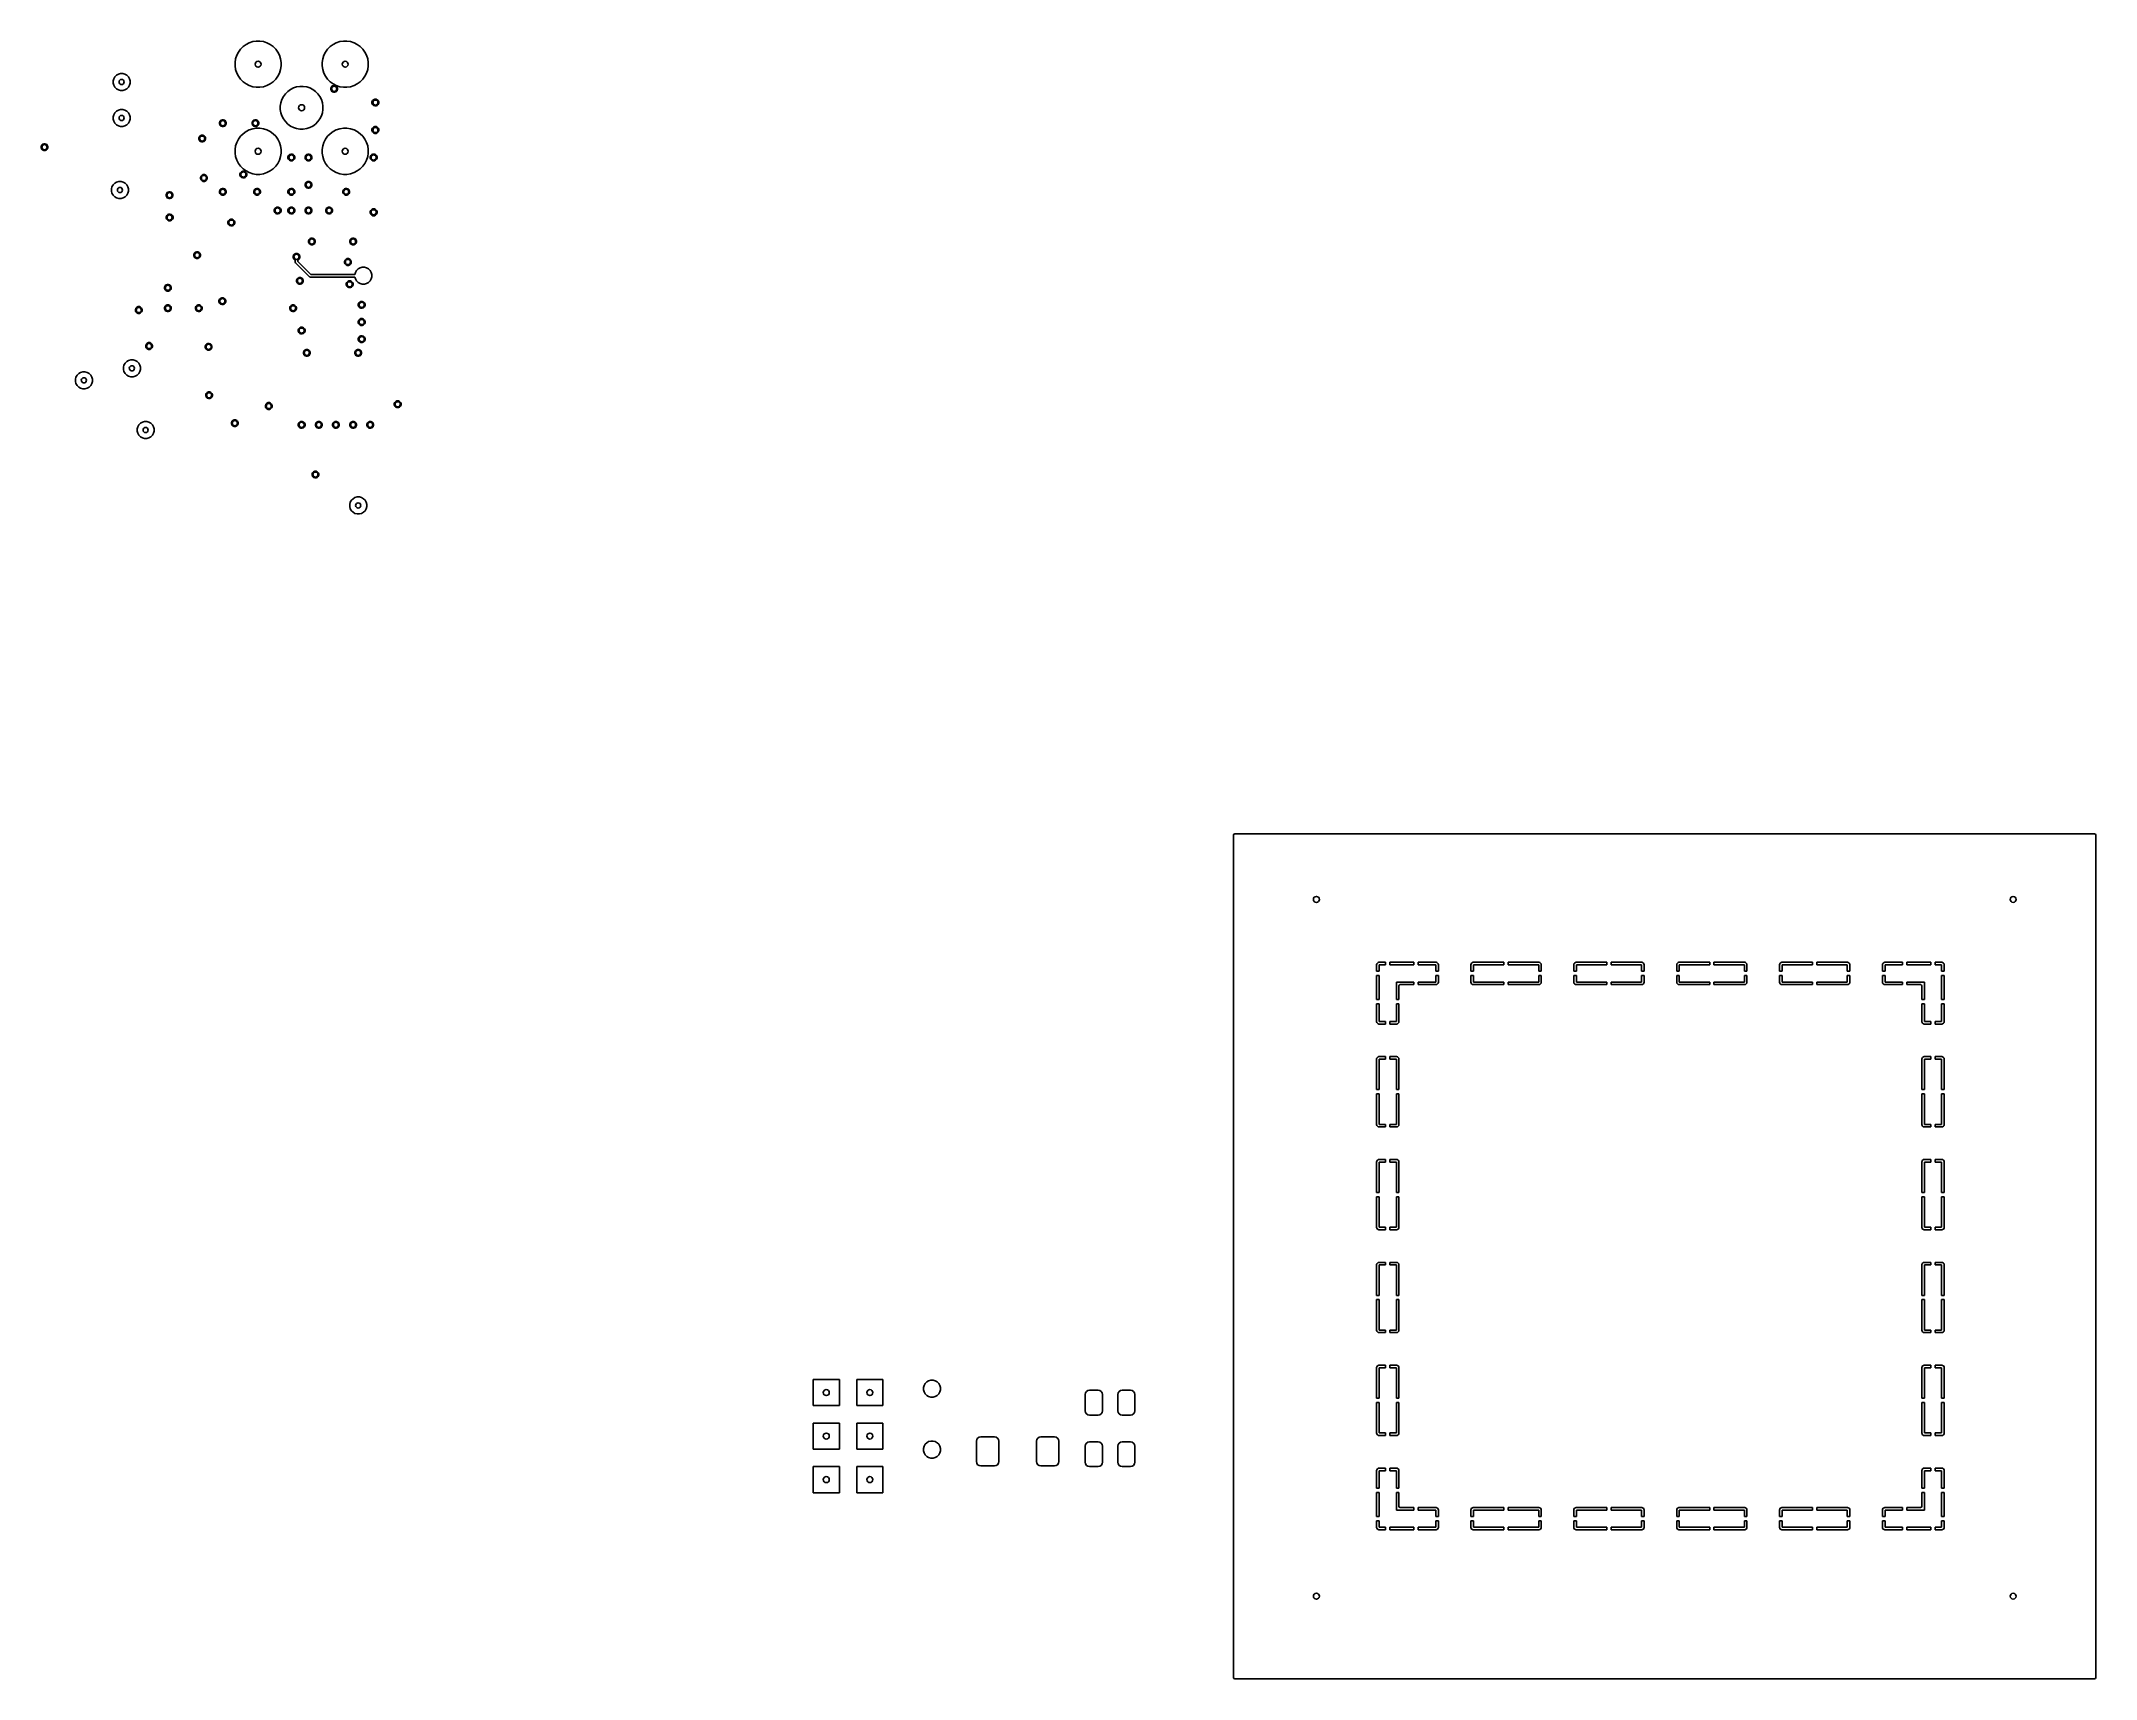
# Model space of a CAD drawing. Extents: x -2.53 to 2.19, y 0.21 to 3.97.
import ezdxf

# ---------------------------------------------------------------- set-up
doc = ezdxf.new("R2010")
doc.units = 0
doc.header["$MEASUREMENT"] = 0
doc.layers.add('BLACK', color=7, linetype='CONTINUOUS')

msp = doc.modelspace()

# ---------------------------------------------------------------- linework, layer by layer
at = {"layer": 'BLACK', "linetype": 'CONTINUOUS'}
for p, q in [((-2.0644, 3.9585), (-2.0577, 3.9634)), ((-2.0577, 3.9634), (-2.0503, 3.9672)), ((-2.0503, 3.9672), (-2.0423, 3.9698)), ((-2.0423, 3.9698), (-2.0341, 3.9711)), ((-2.0341, 3.9711), (-2.0258, 3.9711)), ((-2.0258, 3.9711), (-2.0175, 3.9698)), ((-2.0175, 3.9698), (-2.0096, 3.9672)), ((-2.0096, 3.9672), (-2.0022, 3.9634)), ((-2.0022, 3.9634), (-1.9954, 3.9585)), ((-1.8644, 3.9585), (-1.8577, 3.9634)), ((-1.8577, 3.9634), (-1.8503, 3.9672)), ((-1.8503, 3.9672), (-1.8423, 3.9698)), ((-1.8423, 3.9698), (-1.8341, 3.9711)), ((-1.8341, 3.9711), (-1.8258, 3.9711)), ((-1.8258, 3.9711), (-1.8175, 3.9698)), ((-1.8175, 3.9698), (-1.8096, 3.9672)), ((-1.8096, 3.9672), (-1.8022, 3.9634)), ((-1.8022, 3.9634), (-1.7954, 3.9585)), ((-2.0829, 3.9223), (-2.0816, 3.9305)), ((-2.0829, 3.9139), (-2.0829, 3.9223)), ((-2.0816, 3.9305), (-2.079, 3.9384)), ((-2.079, 3.9384), (-2.0752, 3.9459)), ((-2.0752, 3.9459), (-2.0703, 3.9526)), ((-2.0703, 3.9526), (-2.0644, 3.9585)), ((-1.9954, 3.9585), (-1.9895, 3.9526)), ((-1.9895, 3.9526), (-1.9846, 3.9459)), ((-1.9846, 3.9459), (-1.9808, 3.9384)), ((-1.9808, 3.9384), (-1.9782, 3.9305)), ((-1.9782, 3.9305), (-1.9769, 3.9223)), ((-1.9769, 3.9223), (-1.9769, 3.9139)), ((-1.8829, 3.9223), (-1.8816, 3.9305)), ((-1.8829, 3.9139), (-1.8829, 3.9223)), ((-1.8816, 3.9305), (-1.879, 3.9384)), ((-1.879, 3.9384), (-1.8752, 3.9459)), ((-1.8752, 3.9459), (-1.8703, 3.9526)), ((-1.8703, 3.9526), (-1.8644, 3.9585)), ((-1.7954, 3.9585), (-1.7895, 3.9526)), ((-1.7895, 3.9526), (-1.7846, 3.9459)), ((-1.7846, 3.9459), (-1.7808, 3.9384)), ((-1.7808, 3.9384), (-1.7782, 3.9305)), ((-1.7782, 3.9305), (-1.7769, 3.9223)), ((-1.7769, 3.9223), (-1.7769, 3.9139)), ((-2.3628, 3.8797), (-2.3615, 3.8847)), ((-2.3628, 3.8746), (-2.3628, 3.8797)), ((-2.3615, 3.8696), (-2.3628, 3.8746)), ((-2.3615, 3.8847), (-2.3589, 3.8891)), ((-2.3589, 3.8652), (-2.3615, 3.8696)), ((-2.3589, 3.8891), (-2.3553, 3.8928)), ((-2.3553, 3.8928), (-2.3508, 3.8954)), ((-2.3508, 3.8954), (-2.3459, 3.8967)), ((-2.3459, 3.8967), (-2.3407, 3.8967)), ((-2.3407, 3.8967), (-2.3358, 3.8954)), ((-2.3358, 3.8954), (-2.3313, 3.8928)), ((-2.3313, 3.8928), (-2.3277, 3.8891)), ((-2.3277, 3.8891), (-2.3251, 3.8847)), ((-2.3251, 3.8696), (-2.3277, 3.8652)), ((-2.3251, 3.8847), (-2.3238, 3.8797)), ((-2.3238, 3.8746), (-2.3251, 3.8696)), ((-2.3238, 3.8797), (-2.3238, 3.8746)), ((-2.0816, 3.9057), (-2.0829, 3.9139)), ((-2.079, 3.8978), (-2.0816, 3.9057)), ((-2.0752, 3.8903), (-2.079, 3.8978)), ((-2.0703, 3.8836), (-2.0752, 3.8903)), ((-2.0644, 3.8777), (-2.0703, 3.8836)), ((-2.0577, 3.8728), (-2.0644, 3.8777)), ((-2.0503, 3.869), (-2.0577, 3.8728)), ((-2.0423, 3.8664), (-2.0503, 3.869)), ((-2.0096, 3.869), (-2.0175, 3.8664)), ((-2.0022, 3.8728), (-2.0096, 3.869)), ((-1.9954, 3.8777), (-2.0022, 3.8728)), ((-1.9895, 3.8836), (-1.9954, 3.8777)), ((-1.9846, 3.8903), (-1.9895, 3.8836)), ((-1.9808, 3.8978), (-1.9846, 3.8903)), ((-1.9782, 3.9057), (-1.9808, 3.8978)), ((-1.9769, 3.9139), (-1.9782, 3.9057)), ((-1.8816, 3.9057), (-1.8829, 3.9139)), ((-1.879, 3.8978), (-1.8816, 3.9057)), ((-1.8752, 3.8903), (-1.879, 3.8978)), ((-1.8703, 3.8836), (-1.8752, 3.8903)), ((-1.8644, 3.8777), (-1.8703, 3.8836)), ((-1.8577, 3.8728), (-1.8644, 3.8777)), ((-1.8595, 3.868), (-1.8567, 3.8691)), ((-1.8503, 3.869), (-1.8577, 3.8728)), ((-1.8567, 3.8691), (-1.8536, 3.8691)), ((-1.8536, 3.8691), (-1.8507, 3.868)), ((-1.8423, 3.8664), (-1.8503, 3.869)), ((-1.8096, 3.869), (-1.8175, 3.8664)), ((-1.8022, 3.8728), (-1.8096, 3.869)), ((-1.7954, 3.8777), (-1.8022, 3.8728)), ((-1.7895, 3.8836), (-1.7954, 3.8777)), ((-1.7846, 3.8903), (-1.7895, 3.8836)), ((-1.7808, 3.8978), (-1.7846, 3.8903)), ((-1.7782, 3.9057), (-1.7808, 3.8978)), ((-1.7769, 3.9139), (-1.7782, 3.9057)), ((-2.3553, 3.8615), (-2.3589, 3.8652)), ((-2.3508, 3.859), (-2.3553, 3.8615)), ((-2.3459, 3.8576), (-2.3508, 3.859)), ((-2.3407, 3.8576), (-2.3459, 3.8576)), ((-2.3358, 3.859), (-2.3407, 3.8576)), ((-2.3313, 3.8615), (-2.3358, 3.859)), ((-2.3277, 3.8652), (-2.3313, 3.8615)), ((-2.0341, 3.8651), (-2.0423, 3.8664)), ((-2.0258, 3.8651), (-2.0341, 3.8651)), ((-2.0175, 3.8664), (-2.0258, 3.8651)), ((-1.979, 3.822), (-1.9778, 3.8296)), ((-1.979, 3.8142), (-1.979, 3.822)), ((-1.9778, 3.8296), (-1.9754, 3.8369)), ((-1.9754, 3.8369), (-1.9719, 3.8438)), ((-1.9719, 3.8438), (-1.9673, 3.8501)), ((-1.9673, 3.8501), (-1.9619, 3.8555)), ((-1.9619, 3.8555), (-1.9556, 3.8601)), ((-1.9556, 3.8601), (-1.9488, 3.8636)), ((-1.9488, 3.8636), (-1.9414, 3.866)), ((-1.9414, 3.866), (-1.9338, 3.8672)), ((-1.9338, 3.8672), (-1.9261, 3.8672)), ((-1.9261, 3.8672), (-1.9184, 3.866)), ((-1.9184, 3.866), (-1.9111, 3.8636)), ((-1.9111, 3.8636), (-1.9042, 3.8601)), ((-1.9042, 3.8601), (-1.898, 3.8555)), ((-1.898, 3.8555), (-1.8925, 3.8501)), ((-1.8925, 3.8501), (-1.888, 3.8438)), ((-1.888, 3.8438), (-1.8845, 3.8369)), ((-1.8845, 3.8369), (-1.8821, 3.8296)), ((-1.8821, 3.8296), (-1.8809, 3.822)), ((-1.8809, 3.822), (-1.8809, 3.8142)), ((-1.8628, 3.863), (-1.8617, 3.8658)), ((-1.8628, 3.8599), (-1.8628, 3.863)), ((-1.8617, 3.857), (-1.8628, 3.8599)), ((-1.8617, 3.8658), (-1.8595, 3.868)), ((-1.8595, 3.8549), (-1.8617, 3.857)), ((-1.8567, 3.8537), (-1.8595, 3.8549)), ((-1.8536, 3.8537), (-1.8567, 3.8537)), ((-1.8507, 3.8549), (-1.8536, 3.8537)), ((-1.8507, 3.868), (-1.8486, 3.8658)), ((-1.8486, 3.857), (-1.8507, 3.8549)), ((-1.8486, 3.8658), (-1.8474, 3.863)), ((-1.8474, 3.8599), (-1.8486, 3.857)), ((-1.8474, 3.863), (-1.8474, 3.8599)), ((-1.8341, 3.8651), (-1.8423, 3.8664)), ((-1.8258, 3.8651), (-1.8341, 3.8651)), ((-1.8175, 3.8664), (-1.8258, 3.8651)), ((-1.7684, 3.8315), (-1.7672, 3.8343)), ((-1.7684, 3.8284), (-1.7684, 3.8315)), ((-1.7672, 3.8255), (-1.7684, 3.8284)), ((-1.7672, 3.8343), (-1.765, 3.8365)), ((-1.765, 3.8234), (-1.7672, 3.8255)), ((-1.765, 3.8365), (-1.7622, 3.8376)), ((-1.7622, 3.8222), (-1.765, 3.8234)), ((-1.7622, 3.8376), (-1.7591, 3.8376)), ((-1.7591, 3.8222), (-1.7622, 3.8222)), ((-1.7591, 3.8376), (-1.7563, 3.8365)), ((-1.7563, 3.8234), (-1.7591, 3.8222)), ((-1.7563, 3.8365), (-1.7541, 3.8343)), ((-1.7541, 3.8255), (-1.7563, 3.8234)), ((-1.7541, 3.8343), (-1.7529, 3.8315)), ((-1.7529, 3.8284), (-1.7541, 3.8255)), ((-1.7529, 3.8315), (-1.7529, 3.8284)), ((-2.3628, 3.7971), (-2.3615, 3.802)), ((-2.3628, 3.7919), (-2.3628, 3.7971)), ((-2.3615, 3.787), (-2.3628, 3.7919)), ((-2.3615, 3.802), (-2.3589, 3.8065)), ((-2.3589, 3.7825), (-2.3615, 3.787)), ((-2.3589, 3.8065), (-2.3553, 3.8101)), ((-2.3553, 3.7789), (-2.3589, 3.7825)), ((-2.3553, 3.8101), (-2.3508, 3.8127)), ((-2.3508, 3.7763), (-2.3553, 3.7789)), ((-2.3508, 3.8127), (-2.3459, 3.814)), ((-2.3459, 3.775), (-2.3508, 3.7763)), ((-2.3459, 3.814), (-2.3407, 3.814)), ((-2.3407, 3.775), (-2.3459, 3.775)), ((-2.3407, 3.814), (-2.3358, 3.8127)), ((-2.3358, 3.7763), (-2.3407, 3.775)), ((-2.3358, 3.8127), (-2.3313, 3.8101)), ((-2.3313, 3.7789), (-2.3358, 3.7763)), ((-2.3313, 3.8101), (-2.3277, 3.8065)), ((-2.3277, 3.7825), (-2.3313, 3.7789)), ((-2.3277, 3.8065), (-2.3251, 3.802)), ((-2.3251, 3.787), (-2.3277, 3.7825)), ((-2.3251, 3.802), (-2.3238, 3.7971)), ((-2.3238, 3.7919), (-2.3251, 3.787)), ((-2.3238, 3.7971), (-2.3238, 3.7919)), ((-2.1187, 3.7842), (-2.1176, 3.7871)), ((-2.1187, 3.7811), (-2.1187, 3.7842)), ((-2.1176, 3.7783), (-2.1187, 3.7811)), ((-2.1176, 3.7871), (-2.1154, 3.7892)), ((-2.1154, 3.7761), (-2.1176, 3.7783)), ((-2.1154, 3.7892), (-2.1126, 3.7904)), ((-2.1126, 3.775), (-2.1154, 3.7761)), ((-2.1126, 3.7904), (-2.1095, 3.7904)), ((-2.1095, 3.775), (-2.1126, 3.775)), ((-2.1095, 3.7904), (-2.1066, 3.7892)), ((-2.1066, 3.7761), (-2.1095, 3.775)), ((-2.1066, 3.7892), (-2.1045, 3.7871)), ((-2.1045, 3.7783), (-2.1066, 3.7761)), ((-2.1045, 3.7871), (-2.1033, 3.7842)), ((-2.1033, 3.7811), (-2.1045, 3.7783)), ((-2.1033, 3.7842), (-2.1033, 3.7811)), ((-2.0439, 3.7842), (-2.0428, 3.7871)), ((-2.0439, 3.7811), (-2.0439, 3.7842)), ((-2.0428, 3.7783), (-2.0439, 3.7811)), ((-2.0428, 3.7871), (-2.0406, 3.7892)), ((-2.0406, 3.7761), (-2.0428, 3.7783)), ((-2.0406, 3.7892), (-2.0378, 3.7904)), ((-2.0378, 3.775), (-2.0406, 3.7761)), ((-2.0378, 3.7904), (-2.0347, 3.7904)), ((-2.0347, 3.775), (-2.0378, 3.775)), ((-2.0347, 3.7904), (-2.0318, 3.7892)), ((-2.0318, 3.7761), (-2.0347, 3.775)), ((-2.0318, 3.7892), (-2.0297, 3.7871)), ((-2.0297, 3.7783), (-2.0318, 3.7761)), ((-2.0297, 3.7871), (-2.0285, 3.7842)), ((-2.0285, 3.7811), (-2.0297, 3.7783)), ((-2.0285, 3.7842), (-2.0285, 3.7811)), ((-1.9778, 3.8066), (-1.979, 3.8142)), ((-1.9754, 3.7993), (-1.9778, 3.8066)), ((-1.9719, 3.7924), (-1.9754, 3.7993)), ((-1.9673, 3.7861), (-1.9719, 3.7924)), ((-1.9619, 3.7807), (-1.9673, 3.7861)), ((-1.9556, 3.7761), (-1.9619, 3.7807)), ((-1.9488, 3.7726), (-1.9556, 3.7761)), ((-1.9042, 3.7761), (-1.9111, 3.7726)), ((-1.898, 3.7807), (-1.9042, 3.7761)), ((-1.8925, 3.7861), (-1.898, 3.7807)), ((-1.888, 3.7924), (-1.8925, 3.7861)), ((-1.8845, 3.7993), (-1.888, 3.7924)), ((-1.8821, 3.8066), (-1.8845, 3.7993)), ((-1.8809, 3.8142), (-1.8821, 3.8066)), ((-1.765, 3.7735), (-1.7622, 3.7747)), ((-1.7622, 3.7747), (-1.7591, 3.7747)), ((-1.7591, 3.7747), (-1.7563, 3.7735)), ((-2.5282, 3.7291), (-2.527, 3.7319)), ((-2.5282, 3.726), (-2.5282, 3.7291)), ((-2.527, 3.7319), (-2.5248, 3.7341)), ((-2.5248, 3.7341), (-2.522, 3.7353)), ((-2.522, 3.7353), (-2.5189, 3.7353)), ((-2.5189, 3.7353), (-2.5161, 3.7341)), ((-2.5161, 3.7341), (-2.5139, 3.7319)), ((-2.5139, 3.7319), (-2.5127, 3.7291)), ((-2.5127, 3.7291), (-2.5127, 3.726)), ((-2.166, 3.7488), (-2.1648, 3.7516)), ((-2.166, 3.7457), (-2.166, 3.7488)), ((-2.1648, 3.7429), (-2.166, 3.7457)), ((-2.1648, 3.7516), (-2.1626, 3.7538)), ((-2.1626, 3.7407), (-2.1648, 3.7429)), ((-2.1626, 3.7538), (-2.1598, 3.755)), ((-2.1598, 3.7395), (-2.1626, 3.7407)), ((-2.1598, 3.755), (-2.1567, 3.755)), ((-2.1567, 3.7395), (-2.1598, 3.7395)), ((-2.1567, 3.755), (-2.1539, 3.7538)), ((-2.1539, 3.7407), (-2.1567, 3.7395)), ((-2.1539, 3.7538), (-2.1517, 3.7516)), ((-2.1517, 3.7429), (-2.1539, 3.7407)), ((-2.1517, 3.7516), (-2.1505, 3.7488)), ((-2.1505, 3.7457), (-2.1517, 3.7429)), ((-2.1505, 3.7488), (-2.1505, 3.7457)), ((-2.0829, 3.7223), (-2.0816, 3.7305)), ((-2.0816, 3.7305), (-2.079, 3.7384)), ((-2.079, 3.7384), (-2.0752, 3.7459)), ((-2.0752, 3.7459), (-2.0703, 3.7526)), ((-2.0703, 3.7526), (-2.0644, 3.7585)), ((-2.0644, 3.7585), (-2.0577, 3.7634)), ((-2.0577, 3.7634), (-2.0503, 3.7672)), ((-2.0503, 3.7672), (-2.0423, 3.7698)), ((-2.0423, 3.7698), (-2.0341, 3.7711)), ((-2.0341, 3.7711), (-2.0258, 3.7711)), ((-2.0258, 3.7711), (-2.0175, 3.7698)), ((-2.0175, 3.7698), (-2.0096, 3.7672)), ((-2.0096, 3.7672), (-2.0022, 3.7634)), ((-2.0022, 3.7634), (-1.9954, 3.7585)), ((-1.9954, 3.7585), (-1.9895, 3.7526)), ((-1.9895, 3.7526), (-1.9846, 3.7459)), ((-1.9846, 3.7459), (-1.9808, 3.7384)), ((-1.9808, 3.7384), (-1.9782, 3.7305)), ((-1.9782, 3.7305), (-1.9769, 3.7223)), ((-1.9414, 3.7703), (-1.9488, 3.7726)), ((-1.9338, 3.769), (-1.9414, 3.7703)), ((-1.9261, 3.769), (-1.9338, 3.769)), ((-1.9184, 3.7703), (-1.9261, 3.769)), ((-1.9111, 3.7726), (-1.9184, 3.7703)), ((-1.8829, 3.7223), (-1.8816, 3.7305)), ((-1.8816, 3.7305), (-1.879, 3.7384)), ((-1.879, 3.7384), (-1.8752, 3.7459)), ((-1.8752, 3.7459), (-1.8703, 3.7526)), ((-1.8703, 3.7526), (-1.8644, 3.7585)), ((-1.8644, 3.7585), (-1.8577, 3.7634)), ((-1.8577, 3.7634), (-1.8503, 3.7672)), ((-1.8503, 3.7672), (-1.8423, 3.7698)), ((-1.8423, 3.7698), (-1.8341, 3.7711)), ((-1.8341, 3.7711), (-1.8258, 3.7711)), ((-1.8258, 3.7711), (-1.8175, 3.7698)), ((-1.8175, 3.7698), (-1.8096, 3.7672)), ((-1.8096, 3.7672), (-1.8022, 3.7634)), ((-1.8022, 3.7634), (-1.7954, 3.7585)), ((-1.7954, 3.7585), (-1.7895, 3.7526)), ((-1.7895, 3.7526), (-1.7846, 3.7459)), ((-1.7846, 3.7459), (-1.7808, 3.7384)), ((-1.7808, 3.7384), (-1.7782, 3.7305)), ((-1.7782, 3.7305), (-1.7769, 3.7223)), ((-1.7684, 3.7685), (-1.7672, 3.7713)), ((-1.7684, 3.7654), (-1.7684, 3.7685)), ((-1.7672, 3.7626), (-1.7684, 3.7654)), ((-1.7672, 3.7713), (-1.765, 3.7735)), ((-1.765, 3.7604), (-1.7672, 3.7626)), ((-1.7622, 3.7592), (-1.765, 3.7604)), ((-1.7591, 3.7592), (-1.7622, 3.7592)), ((-1.7563, 3.7604), (-1.7591, 3.7592)), ((-1.7563, 3.7735), (-1.7541, 3.7713)), ((-1.7541, 3.7626), (-1.7563, 3.7604)), ((-1.7541, 3.7713), (-1.7529, 3.7685)), ((-1.7529, 3.7654), (-1.7541, 3.7626)), ((-1.7529, 3.7685), (-1.7529, 3.7654)), ((-2.527, 3.7232), (-2.5282, 3.726)), ((-2.5248, 3.721), (-2.527, 3.7232)), ((-2.522, 3.7198), (-2.5248, 3.721)), ((-2.5189, 3.7198), (-2.522, 3.7198)), ((-2.5161, 3.721), (-2.5189, 3.7198)), ((-2.5139, 3.7232), (-2.5161, 3.721)), ((-2.5127, 3.726), (-2.5139, 3.7232)), ((-2.0829, 3.7139), (-2.0829, 3.7223)), ((-2.0816, 3.7057), (-2.0829, 3.7139)), ((-2.079, 3.6978), (-2.0816, 3.7057)), ((-2.0752, 3.6903), (-2.079, 3.6978)), ((-2.0703, 3.6836), (-2.0752, 3.6903)), ((-2.0644, 3.6777), (-2.0703, 3.6836)), ((-1.9895, 3.6836), (-1.9954, 3.6777)), ((-1.9846, 3.6903), (-1.9895, 3.6836)), ((-1.9808, 3.6978), (-1.9846, 3.6903)), ((-1.9782, 3.7057), (-1.9808, 3.6978)), ((-1.9769, 3.7139), (-1.9782, 3.7057)), ((-1.9769, 3.7223), (-1.9769, 3.7139)), ((-1.9613, 3.7055), (-1.9601, 3.7083)), ((-1.9613, 3.7024), (-1.9613, 3.7055)), ((-1.9601, 3.6996), (-1.9613, 3.7024)), ((-1.9601, 3.7083), (-1.9579, 3.7105)), ((-1.9579, 3.6974), (-1.9601, 3.6996)), ((-1.9579, 3.7105), (-1.9551, 3.7117)), ((-1.9551, 3.6962), (-1.9579, 3.6974)), ((-1.9551, 3.7117), (-1.952, 3.7117)), ((-1.952, 3.6962), (-1.9551, 3.6962)), ((-1.952, 3.7117), (-1.9492, 3.7105)), ((-1.9492, 3.6974), (-1.952, 3.6962)), ((-1.9492, 3.7105), (-1.947, 3.7083)), ((-1.947, 3.6996), (-1.9492, 3.6974)), ((-1.947, 3.7083), (-1.9458, 3.7055)), ((-1.9458, 3.7024), (-1.947, 3.6996)), ((-1.9458, 3.7055), (-1.9458, 3.7024)), ((-1.9219, 3.7055), (-1.9207, 3.7083)), ((-1.9219, 3.7024), (-1.9219, 3.7055)), ((-1.9207, 3.6996), (-1.9219, 3.7024)), ((-1.9207, 3.7083), (-1.9185, 3.7105)), ((-1.9185, 3.6974), (-1.9207, 3.6996)), ((-1.9185, 3.7105), (-1.9157, 3.7117)), ((-1.9157, 3.6962), (-1.9185, 3.6974)), ((-1.9157, 3.7117), (-1.9126, 3.7117)), ((-1.9126, 3.6962), (-1.9157, 3.6962)), ((-1.9126, 3.7117), (-1.9098, 3.7105)), ((-1.9098, 3.6974), (-1.9126, 3.6962)), ((-1.9098, 3.7105), (-1.9076, 3.7083)), ((-1.9076, 3.6996), (-1.9098, 3.6974)), ((-1.9076, 3.7083), (-1.9065, 3.7055)), ((-1.9065, 3.7024), (-1.9076, 3.6996)), ((-1.9065, 3.7055), (-1.9065, 3.7024)), ((-1.8829, 3.7139), (-1.8829, 3.7223)), ((-1.8816, 3.7057), (-1.8829, 3.7139)), ((-1.879, 3.6978), (-1.8816, 3.7057)), ((-1.8752, 3.6903), (-1.879, 3.6978)), ((-1.8703, 3.6836), (-1.8752, 3.6903)), ((-1.8644, 3.6777), (-1.8703, 3.6836)), ((-1.7895, 3.6836), (-1.7954, 3.6777)), ((-1.7846, 3.6903), (-1.7895, 3.6836)), ((-1.7808, 3.6978), (-1.7846, 3.6903)), ((-1.7782, 3.7057), (-1.7808, 3.6978)), ((-1.7769, 3.7139), (-1.7782, 3.7057)), ((-1.7769, 3.7223), (-1.7769, 3.7139)), ((-1.7723, 3.7055), (-1.7711, 3.7083)), ((-1.7723, 3.7024), (-1.7723, 3.7055)), ((-1.7711, 3.6996), (-1.7723, 3.7024)), ((-1.7711, 3.7083), (-1.7689, 3.7105)), ((-1.7689, 3.6974), (-1.7711, 3.6996)), ((-1.7689, 3.7105), (-1.7661, 3.7117)), ((-1.7661, 3.6962), (-1.7689, 3.6974)), ((-1.7661, 3.7117), (-1.763, 3.7117)), ((-1.763, 3.6962), (-1.7661, 3.6962)), ((-1.763, 3.7117), (-1.7602, 3.7105)), ((-1.7602, 3.6974), (-1.763, 3.6962)), ((-1.7602, 3.7105), (-1.758, 3.7083)), ((-1.758, 3.6996), (-1.7602, 3.6974)), ((-1.758, 3.7083), (-1.7568, 3.7055)), ((-1.7568, 3.7024), (-1.758, 3.6996)), ((-1.7568, 3.7055), (-1.7568, 3.7024)), ((-2.3668, 3.6317), (-2.3654, 3.6367)), ((-2.3654, 3.6367), (-2.3629, 3.6411)), ((-2.3629, 3.6411), (-2.3592, 3.6448)), ((-2.3592, 3.6448), (-2.3548, 3.6473)), ((-2.3548, 3.6473), (-2.3498, 3.6487)), ((-2.3498, 3.6487), (-2.3447, 3.6487)), ((-2.3447, 3.6487), (-2.3397, 3.6473)), ((-2.3397, 3.6473), (-2.3353, 3.6448)), ((-2.3353, 3.6448), (-2.3316, 3.6411)), ((-2.3316, 3.6411), (-2.3291, 3.6367)), ((-2.3291, 3.6367), (-2.3277, 3.6317)), ((-2.1621, 3.6582), (-2.1609, 3.6611)), ((-2.1621, 3.6552), (-2.1621, 3.6582)), ((-2.1609, 3.6523), (-2.1621, 3.6552)), ((-2.1609, 3.6611), (-2.1587, 3.6632)), ((-2.1587, 3.6501), (-2.1609, 3.6523)), ((-2.1587, 3.6632), (-2.1559, 3.6644)), ((-2.1559, 3.649), (-2.1587, 3.6501)), ((-2.1559, 3.6644), (-2.1528, 3.6644)), ((-2.1528, 3.649), (-2.1559, 3.649)), ((-2.1528, 3.6644), (-2.15, 3.6632)), ((-2.15, 3.6501), (-2.1528, 3.649)), ((-2.15, 3.6632), (-2.1478, 3.6611)), ((-2.1478, 3.6523), (-2.15, 3.6501)), ((-2.1478, 3.6611), (-2.1466, 3.6582)), ((-2.1466, 3.6552), (-2.1478, 3.6523)), ((-2.1466, 3.6582), (-2.1466, 3.6552)), ((-2.0715, 3.6661), (-2.0703, 3.6689)), ((-2.0715, 3.663), (-2.0715, 3.6661)), ((-2.0703, 3.6602), (-2.0715, 3.663)), ((-2.0703, 3.6689), (-2.0682, 3.6711)), ((-2.0682, 3.658), (-2.0703, 3.6602)), ((-2.0682, 3.6711), (-2.0653, 3.6723)), ((-2.0653, 3.6568), (-2.0682, 3.658)), ((-2.0653, 3.6723), (-2.0622, 3.6723)), ((-2.0622, 3.6568), (-2.0653, 3.6568)), ((-2.0577, 3.6728), (-2.0644, 3.6777)), ((-2.0622, 3.6723), (-2.0594, 3.6711)), ((-2.0594, 3.658), (-2.0622, 3.6568)), ((-2.0594, 3.6711), (-2.0572, 3.6689)), ((-2.0572, 3.6602), (-2.0594, 3.658)), ((-2.0503, 3.669), (-2.0577, 3.6728)), ((-2.0572, 3.6689), (-2.0561, 3.6661)), ((-2.0561, 3.663), (-2.0572, 3.6602)), ((-2.0561, 3.6661), (-2.0561, 3.663)), ((-2.0423, 3.6664), (-2.0503, 3.669)), ((-2.0341, 3.6651), (-2.0423, 3.6664)), ((-2.0258, 3.6651), (-2.0341, 3.6651)), ((-2.0175, 3.6664), (-2.0258, 3.6651)), ((-2.0096, 3.669), (-2.0175, 3.6664)), ((-2.0022, 3.6728), (-2.0096, 3.669)), ((-1.9954, 3.6777), (-2.0022, 3.6728)), ((-1.9219, 3.6425), (-1.9207, 3.6453)), ((-1.9219, 3.6394), (-1.9219, 3.6425)), ((-1.9207, 3.6366), (-1.9219, 3.6394)), ((-1.9207, 3.6453), (-1.9185, 3.6475)), ((-1.9185, 3.6344), (-1.9207, 3.6366)), ((-1.9185, 3.6475), (-1.9157, 3.6487)), ((-1.9157, 3.6332), (-1.9185, 3.6344)), ((-1.9157, 3.6487), (-1.9126, 3.6487)), ((-1.9126, 3.6332), (-1.9157, 3.6332)), ((-1.9126, 3.6487), (-1.9098, 3.6475)), ((-1.9098, 3.6344), (-1.9126, 3.6332)), ((-1.9098, 3.6475), (-1.9076, 3.6453)), ((-1.9076, 3.6366), (-1.9098, 3.6344)), ((-1.9076, 3.6453), (-1.9065, 3.6425)), ((-1.9065, 3.6394), (-1.9076, 3.6366)), ((-1.9065, 3.6425), (-1.9065, 3.6394)), ((-1.8577, 3.6728), (-1.8644, 3.6777)), ((-1.8503, 3.669), (-1.8577, 3.6728)), ((-1.8423, 3.6664), (-1.8503, 3.669)), ((-1.8341, 3.6651), (-1.8423, 3.6664)), ((-1.8258, 3.6651), (-1.8341, 3.6651)), ((-1.8175, 3.6664), (-1.8258, 3.6651)), ((-1.8096, 3.669), (-1.8175, 3.6664)), ((-1.8022, 3.6728), (-1.8096, 3.669)), ((-1.7954, 3.6777), (-1.8022, 3.6728)), ((-2.3668, 3.6266), (-2.3668, 3.6317)), ((-2.3654, 3.6216), (-2.3668, 3.6266)), ((-2.3629, 3.6172), (-2.3654, 3.6216)), ((-2.3592, 3.6135), (-2.3629, 3.6172)), ((-2.3548, 3.6109), (-2.3592, 3.6135)), ((-2.3498, 3.6096), (-2.3548, 3.6109)), ((-2.3447, 3.6096), (-2.3498, 3.6096)), ((-2.3397, 3.6109), (-2.3447, 3.6096)), ((-2.3353, 3.6135), (-2.3397, 3.6109)), ((-2.3316, 3.6172), (-2.3353, 3.6135)), ((-2.3291, 3.6216), (-2.3316, 3.6172)), ((-2.3277, 3.6266), (-2.3291, 3.6216)), ((-2.3277, 3.6317), (-2.3277, 3.6266)), ((-2.241, 3.6188), (-2.2398, 3.6217)), ((-2.241, 3.6157), (-2.241, 3.6188)), ((-2.2398, 3.6129), (-2.241, 3.6157)), ((-2.2398, 3.6217), (-2.2376, 3.6238)), ((-2.2376, 3.6107), (-2.2398, 3.6129)), ((-2.2376, 3.6238), (-2.2348, 3.625)), ((-2.2348, 3.6096), (-2.2376, 3.6107)), ((-2.2348, 3.625), (-2.2317, 3.625)), ((-2.2317, 3.6096), (-2.2348, 3.6096)), ((-2.2317, 3.625), (-2.2289, 3.6238)), ((-2.2289, 3.6107), (-2.2317, 3.6096)), ((-2.2289, 3.6238), (-2.2267, 3.6217)), ((-2.2267, 3.6129), (-2.2289, 3.6107)), ((-2.2267, 3.6217), (-2.2255, 3.6188)), ((-2.2255, 3.6157), (-2.2267, 3.6129)), ((-2.2255, 3.6188), (-2.2255, 3.6157)), ((-2.1187, 3.6267), (-2.1176, 3.6296)), ((-2.1187, 3.6237), (-2.1187, 3.6267)), ((-2.1176, 3.6208), (-2.1187, 3.6237)), ((-2.1176, 3.6296), (-2.1154, 3.6317)), ((-2.1154, 3.6186), (-2.1176, 3.6208)), ((-2.1154, 3.6317), (-2.1126, 3.6329)), ((-2.1126, 3.6175), (-2.1154, 3.6186)), ((-2.1126, 3.6329), (-2.1095, 3.6329)), ((-2.1095, 3.6175), (-2.1126, 3.6175)), ((-2.1095, 3.6329), (-2.1066, 3.6317)), ((-2.1066, 3.6186), (-2.1095, 3.6175)), ((-2.1066, 3.6317), (-2.1045, 3.6296)), ((-2.1045, 3.6208), (-2.1066, 3.6186)), ((-2.1045, 3.6296), (-2.1033, 3.6267)), ((-2.1033, 3.6237), (-2.1045, 3.6208)), ((-2.1033, 3.6267), (-2.1033, 3.6237)), ((-2.04, 3.6267), (-2.0388, 3.6296)), ((-2.04, 3.6237), (-2.04, 3.6267)), ((-2.0388, 3.6208), (-2.04, 3.6237)), ((-2.0388, 3.6296), (-2.0367, 3.6317)), ((-2.0367, 3.6186), (-2.0388, 3.6208)), ((-2.0367, 3.6317), (-2.0338, 3.6329)), ((-2.0338, 3.6175), (-2.0367, 3.6186)), ((-2.0338, 3.6329), (-2.0307, 3.6329)), ((-2.0307, 3.6175), (-2.0338, 3.6175)), ((-2.0307, 3.6329), (-2.0279, 3.6317)), ((-2.0279, 3.6186), (-2.0307, 3.6175)), ((-2.0279, 3.6317), (-2.0257, 3.6296)), ((-2.0257, 3.6208), (-2.0279, 3.6186)), ((-2.0257, 3.6296), (-2.0246, 3.6267)), ((-2.0246, 3.6237), (-2.0257, 3.6208)), ((-2.0246, 3.6267), (-2.0246, 3.6237)), ((-1.9928, 3.5834), (-1.9916, 3.5863)), ((-1.9916, 3.5863), (-1.9894, 3.5884)), ((-1.9894, 3.5884), (-1.9866, 3.5896)), ((-1.9866, 3.5896), (-1.9835, 3.5896)), ((-1.9835, 3.5896), (-1.9807, 3.5884)), ((-1.9807, 3.5884), (-1.9785, 3.5863)), ((-1.9785, 3.5863), (-1.9773, 3.5834)), ((-1.9613, 3.6267), (-1.9601, 3.6296)), ((-1.9613, 3.6237), (-1.9613, 3.6267)), ((-1.9601, 3.6208), (-1.9613, 3.6237)), ((-1.9613, 3.5834), (-1.9601, 3.5863)), ((-1.9601, 3.6296), (-1.9579, 3.6317)), ((-1.9579, 3.6186), (-1.9601, 3.6208)), ((-1.9601, 3.5863), (-1.9579, 3.5884)), ((-1.9579, 3.6317), (-1.9551, 3.6329)), ((-1.9551, 3.6175), (-1.9579, 3.6186)), ((-1.9579, 3.5884), (-1.9551, 3.5896)), ((-1.9551, 3.6329), (-1.952, 3.6329)), ((-1.952, 3.6175), (-1.9551, 3.6175)), ((-1.9551, 3.5896), (-1.952, 3.5896)), ((-1.952, 3.6329), (-1.9492, 3.6317)), ((-1.9492, 3.6186), (-1.952, 3.6175)), ((-1.952, 3.5896), (-1.9492, 3.5884)), ((-1.9492, 3.6317), (-1.947, 3.6296)), ((-1.947, 3.6208), (-1.9492, 3.6186)), ((-1.9492, 3.5884), (-1.947, 3.5863)), ((-1.947, 3.6296), (-1.9458, 3.6267)), ((-1.9458, 3.6237), (-1.947, 3.6208)), ((-1.947, 3.5863), (-1.9458, 3.5834)), ((-1.9458, 3.6267), (-1.9458, 3.6237)), ((-1.9219, 3.5834), (-1.9207, 3.5863)), ((-1.9207, 3.5863), (-1.9185, 3.5884)), ((-1.9185, 3.5884), (-1.9157, 3.5896)), ((-1.9157, 3.5896), (-1.9126, 3.5896)), ((-1.9126, 3.5896), (-1.9098, 3.5884)), ((-1.9098, 3.5884), (-1.9076, 3.5863)), ((-1.9076, 3.5863), (-1.9065, 3.5834)), ((-1.8747, 3.5834), (-1.8735, 3.5863)), ((-1.8735, 3.5863), (-1.8713, 3.5884)), ((-1.8713, 3.5884), (-1.8685, 3.5896)), ((-1.8685, 3.5896), (-1.8654, 3.5896)), ((-1.8654, 3.5896), (-1.8626, 3.5884)), ((-1.8626, 3.5884), (-1.8604, 3.5863)), ((-1.8604, 3.5863), (-1.8592, 3.5834)), ((-1.8353, 3.6267), (-1.8341, 3.6296)), ((-1.8353, 3.6237), (-1.8353, 3.6267)), ((-1.8341, 3.6208), (-1.8353, 3.6237)), ((-1.8341, 3.6296), (-1.8319, 3.6317)), ((-1.8319, 3.6186), (-1.8341, 3.6208)), ((-1.8319, 3.6317), (-1.8291, 3.6329)), ((-1.8291, 3.6175), (-1.8319, 3.6186)), ((-1.8291, 3.6329), (-1.826, 3.6329)), ((-1.826, 3.6175), (-1.8291, 3.6175)), ((-1.826, 3.6329), (-1.8232, 3.6317)), ((-1.8232, 3.6186), (-1.826, 3.6175)), ((-1.8232, 3.6317), (-1.821, 3.6296)), ((-1.821, 3.6208), (-1.8232, 3.6186)), ((-1.821, 3.6296), (-1.8198, 3.6267)), ((-1.8198, 3.6237), (-1.821, 3.6208)), ((-1.8198, 3.6267), (-1.8198, 3.6237)), ((-2.2408, 3.5677), (-2.2396, 3.5705)), ((-2.2408, 3.5646), (-2.2408, 3.5677)), ((-2.2396, 3.5618), (-2.2408, 3.5646)), ((-2.2396, 3.5705), (-2.2374, 3.5727)), ((-2.2374, 3.5596), (-2.2396, 3.5618)), ((-2.2374, 3.5727), (-2.2346, 3.5739)), ((-2.2346, 3.5584), (-2.2374, 3.5596)), ((-2.2346, 3.5739), (-2.2315, 3.5739)), ((-2.2315, 3.5584), (-2.2346, 3.5584)), ((-2.2315, 3.5739), (-2.2287, 3.5727)), ((-2.2287, 3.5596), (-2.2315, 3.5584)), ((-2.2287, 3.5727), (-2.2265, 3.5705)), ((-2.2265, 3.5618), (-2.2287, 3.5596)), ((-2.2265, 3.5705), (-2.2253, 3.5677)), ((-2.2253, 3.5646), (-2.2265, 3.5618)), ((-2.2253, 3.5677), (-2.2253, 3.5646)), ((-2.0991, 3.5559), (-2.0979, 3.5587)), ((-2.0991, 3.5528), (-2.0991, 3.5559)), ((-2.0979, 3.55), (-2.0991, 3.5528)), ((-2.0979, 3.5587), (-2.0957, 3.5609)), ((-2.0957, 3.5478), (-2.0979, 3.55)), ((-2.0957, 3.5609), (-2.0929, 3.5621)), ((-2.0929, 3.5466), (-2.0957, 3.5478)), ((-2.0929, 3.5621), (-2.0898, 3.5621)), ((-2.0898, 3.5466), (-2.0929, 3.5466)), ((-2.0898, 3.5621), (-2.087, 3.5609)), ((-2.087, 3.5478), (-2.0898, 3.5466)), ((-2.087, 3.5609), (-2.0848, 3.5587)), ((-2.0848, 3.55), (-2.087, 3.5478)), ((-2.0848, 3.5587), (-2.0836, 3.5559)), ((-2.0836, 3.5528), (-2.0848, 3.55)), ((-2.0836, 3.5559), (-2.0836, 3.5528)), ((-1.9928, 3.5804), (-1.9928, 3.5834)), ((-1.9916, 3.5775), (-1.9928, 3.5804)), ((-1.9894, 3.5753), (-1.9916, 3.5775)), ((-1.9866, 3.5742), (-1.9894, 3.5753)), ((-1.9835, 3.5742), (-1.9866, 3.5742)), ((-1.9807, 3.5753), (-1.9835, 3.5742)), ((-1.9785, 3.5775), (-1.9807, 3.5753)), ((-1.9773, 3.5804), (-1.9785, 3.5775)), ((-1.9773, 3.5834), (-1.9773, 3.5804)), ((-1.9613, 3.5804), (-1.9613, 3.5834)), ((-1.9601, 3.5775), (-1.9613, 3.5804)), ((-1.9579, 3.5753), (-1.9601, 3.5775)), ((-1.9551, 3.5742), (-1.9579, 3.5753)), ((-1.952, 3.5742), (-1.9551, 3.5742)), ((-1.9492, 3.5753), (-1.952, 3.5742)), ((-1.947, 3.5775), (-1.9492, 3.5753)), ((-1.9458, 3.5804), (-1.947, 3.5775)), ((-1.9458, 3.5834), (-1.9458, 3.5804)), ((-1.9219, 3.5804), (-1.9219, 3.5834)), ((-1.9207, 3.5775), (-1.9219, 3.5804)), ((-1.9185, 3.5753), (-1.9207, 3.5775)), ((-1.9157, 3.5742), (-1.9185, 3.5753)), ((-1.9126, 3.5742), (-1.9157, 3.5742)), ((-1.9098, 3.5753), (-1.9126, 3.5742)), ((-1.9076, 3.5775), (-1.9098, 3.5753)), ((-1.9065, 3.5804), (-1.9076, 3.5775)), ((-1.9065, 3.5834), (-1.9065, 3.5804)), ((-1.8747, 3.5804), (-1.8747, 3.5834)), ((-1.8735, 3.5775), (-1.8747, 3.5804)), ((-1.8713, 3.5753), (-1.8735, 3.5775)), ((-1.8685, 3.5742), (-1.8713, 3.5753)), ((-1.8654, 3.5742), (-1.8685, 3.5742)), ((-1.8626, 3.5753), (-1.8654, 3.5742)), ((-1.8604, 3.5775), (-1.8626, 3.5753)), ((-1.8592, 3.5804), (-1.8604, 3.5775)), ((-1.8592, 3.5834), (-1.8592, 3.5804)), ((-1.7723, 3.5795), (-1.7711, 3.5823)), ((-1.7723, 3.5764), (-1.7723, 3.5795)), ((-1.7711, 3.5736), (-1.7723, 3.5764)), ((-1.7711, 3.5823), (-1.7689, 3.5845)), ((-1.7689, 3.5714), (-1.7711, 3.5736)), ((-1.7689, 3.5845), (-1.7661, 3.5857)), ((-1.7661, 3.5702), (-1.7689, 3.5714)), ((-1.7661, 3.5857), (-1.763, 3.5857)), ((-1.763, 3.5702), (-1.7661, 3.5702)), ((-1.763, 3.5857), (-1.7602, 3.5845)), ((-1.7602, 3.5714), (-1.763, 3.5702)), ((-1.7602, 3.5845), (-1.758, 3.5823)), ((-1.758, 3.5736), (-1.7602, 3.5714)), ((-1.758, 3.5823), (-1.7568, 3.5795)), ((-1.7568, 3.5764), (-1.758, 3.5736)), ((-1.7568, 3.5795), (-1.7568, 3.5764)), ((-1.914, 3.5126), (-1.9128, 3.5154)), ((-1.914, 3.5095), (-1.914, 3.5126)), ((-1.9128, 3.5066), (-1.914, 3.5095)), ((-1.9128, 3.5154), (-1.9107, 3.5176)), ((-1.9107, 3.5045), (-1.9128, 3.5066)), ((-1.9107, 3.5176), (-1.9078, 3.5187)), ((-1.9078, 3.5033), (-1.9107, 3.5045)), ((-1.9078, 3.5187), (-1.9048, 3.5187)), ((-1.9048, 3.5033), (-1.9078, 3.5033)), ((-1.9048, 3.5187), (-1.9019, 3.5176)), ((-1.9019, 3.5045), (-1.9048, 3.5033)), ((-1.9019, 3.5176), (-1.8998, 3.5154)), ((-1.8998, 3.5066), (-1.9019, 3.5045)), ((-1.8998, 3.5154), (-1.8986, 3.5126)), ((-1.8986, 3.5095), (-1.8998, 3.5066)), ((-1.8986, 3.5126), (-1.8986, 3.5095)), ((-1.8195, 3.5126), (-1.8184, 3.5154)), ((-1.8195, 3.5095), (-1.8195, 3.5126)), ((-1.8184, 3.5066), (-1.8195, 3.5095)), ((-1.8184, 3.5154), (-1.8162, 3.5176)), ((-1.8162, 3.5045), (-1.8184, 3.5066)), ((-1.8162, 3.5176), (-1.8133, 3.5187)), ((-1.8133, 3.5033), (-1.8162, 3.5045)), ((-1.8133, 3.5187), (-1.8103, 3.5187)), ((-1.8103, 3.5033), (-1.8133, 3.5033)), ((-1.8103, 3.5187), (-1.8074, 3.5176)), ((-1.8074, 3.5045), (-1.8103, 3.5033)), ((-1.8074, 3.5176), (-1.8053, 3.5154)), ((-1.8053, 3.5066), (-1.8074, 3.5045)), ((-1.8053, 3.5154), (-1.8041, 3.5126)), ((-1.8041, 3.5095), (-1.8053, 3.5066)), ((-1.8041, 3.5126), (-1.8041, 3.5095)), ((-2.1778, 3.4811), (-2.1766, 3.4839)), ((-2.1778, 3.478), (-2.1778, 3.4811)), ((-2.1766, 3.4752), (-2.1778, 3.478)), ((-2.1766, 3.4839), (-2.1745, 3.4861)), ((-2.1745, 3.473), (-2.1766, 3.4752)), ((-2.1745, 3.4861), (-2.1716, 3.4873)), ((-2.1716, 3.4718), (-2.1745, 3.473)), ((-2.1716, 3.4873), (-2.1685, 3.4873)), ((-2.1685, 3.4718), (-2.1716, 3.4718)), ((-2.1685, 3.4873), (-2.1657, 3.4861)), ((-2.1657, 3.473), (-2.1685, 3.4718)), ((-2.1657, 3.4861), (-2.1635, 3.4839)), ((-2.1635, 3.4752), (-2.1657, 3.473)), ((-2.1635, 3.4839), (-2.1624, 3.4811)), ((-2.1624, 3.478), (-2.1635, 3.4752)), ((-2.1624, 3.4811), (-2.1624, 3.478)), ((-1.9495, 3.4771), (-1.9483, 3.48)), ((-1.9495, 3.4741), (-1.9495, 3.4771)), ((-1.9483, 3.4712), (-1.9495, 3.4741)), ((-1.9483, 3.48), (-1.9461, 3.4821)), ((-1.9461, 3.469), (-1.9483, 3.4712)), ((-1.9461, 3.4821), (-1.9433, 3.4833)), ((-1.9447, 3.4685), (-1.9461, 3.469)), ((-1.9447, 3.4638), (-1.9447, 3.4685)), ((-1.9446, 3.4632), (-1.9447, 3.4638)), ((-1.9442, 3.4621), (-1.9446, 3.4632)), ((-1.9438, 3.4617), (-1.9442, 3.4621)), ((-1.9123, 3.4302), (-1.9438, 3.4617)), ((-1.9433, 3.4833), (-1.9402, 3.4833)), ((-1.9402, 3.4833), (-1.9374, 3.4821)), ((-1.9374, 3.469), (-1.9388, 3.4685)), ((-1.9388, 3.4685), (-1.9388, 3.465)), ((-1.9388, 3.465), (-1.909, 3.4352)), ((-1.9374, 3.4821), (-1.9352, 3.48)), ((-1.9352, 3.4712), (-1.9374, 3.469)), ((-1.9352, 3.48), (-1.934, 3.4771)), ((-1.934, 3.4741), (-1.9352, 3.4712)), ((-1.934, 3.4771), (-1.934, 3.4741)), ((-1.8313, 3.4653), (-1.8302, 3.4682)), ((-1.8313, 3.4622), (-1.8313, 3.4653)), ((-1.8302, 3.4594), (-1.8313, 3.4622)), ((-1.8302, 3.4682), (-1.828, 3.4703)), ((-1.828, 3.4572), (-1.8302, 3.4594)), ((-1.828, 3.4703), (-1.8252, 3.4715)), ((-1.8252, 3.4561), (-1.828, 3.4572)), ((-1.8252, 3.4715), (-1.8221, 3.4715)), ((-1.8221, 3.4561), (-1.8252, 3.4561)), ((-1.8221, 3.4715), (-1.8192, 3.4703)), ((-1.8192, 3.4572), (-1.8221, 3.4561)), ((-1.8192, 3.4703), (-1.8171, 3.4682)), ((-1.8171, 3.4594), (-1.8192, 3.4572)), ((-1.8171, 3.4682), (-1.8159, 3.4653)), ((-1.8159, 3.4622), (-1.8171, 3.4594)), ((-1.8159, 3.4653), (-1.8159, 3.4622)), ((-1.8038, 3.4443), (-1.8002, 3.4479)), ((-1.8002, 3.4479), (-1.7957, 3.4505)), ((-1.7957, 3.4505), (-1.7908, 3.4518)), ((-1.7908, 3.4518), (-1.7856, 3.4518)), ((-1.7856, 3.4518), (-1.7807, 3.4505)), ((-1.7807, 3.4505), (-1.7762, 3.4479)), ((-1.7762, 3.4479), (-1.7726, 3.4443)), ((-2.2447, 3.4063), (-2.2436, 3.4091)), ((-2.2447, 3.4032), (-2.2447, 3.4063)), ((-2.2436, 3.4003), (-2.2447, 3.4032)), ((-2.2436, 3.4091), (-2.2414, 3.4113)), ((-2.2414, 3.3982), (-2.2436, 3.4003)), ((-2.2414, 3.4113), (-2.2385, 3.4124)), ((-2.2385, 3.397), (-2.2414, 3.3982)), ((-2.2385, 3.4124), (-2.2355, 3.4124)), ((-2.2355, 3.4124), (-2.2326, 3.4113)), ((-2.2326, 3.3982), (-2.2355, 3.397)), ((-2.2326, 3.4113), (-2.2305, 3.4091)), ((-2.2305, 3.4003), (-2.2326, 3.3982)), ((-2.2305, 3.4091), (-2.2293, 3.4063)), ((-2.2293, 3.4032), (-2.2305, 3.4003)), ((-2.2293, 3.4063), (-2.2293, 3.4032)), ((-1.9416, 3.422), (-1.9404, 3.4248)), ((-1.9416, 3.4189), (-1.9416, 3.422)), ((-1.9404, 3.4161), (-1.9416, 3.4189)), ((-1.9404, 3.4248), (-1.9382, 3.427)), ((-1.9382, 3.4139), (-1.9404, 3.4161)), ((-1.9382, 3.427), (-1.9354, 3.4282)), ((-1.9354, 3.4127), (-1.9382, 3.4139)), ((-1.9354, 3.4282), (-1.9323, 3.4282)), ((-1.9323, 3.4127), (-1.9354, 3.4127)), ((-1.9323, 3.4282), (-1.9295, 3.427)), ((-1.9295, 3.4139), (-1.9323, 3.4127)), ((-1.9295, 3.427), (-1.9273, 3.4248)), ((-1.9273, 3.4161), (-1.9295, 3.4139)), ((-1.9273, 3.4248), (-1.9261, 3.422)), ((-1.9261, 3.4189), (-1.9273, 3.4161)), ((-1.9261, 3.422), (-1.9261, 3.4189)), ((-1.9119, 3.4298), (-1.9123, 3.4302)), ((-1.9111, 3.4295), (-1.9119, 3.4298)), ((-1.9108, 3.4294), (-1.9111, 3.4295)), ((-1.9102, 3.4293), (-1.9108, 3.4294)), ((-1.8076, 3.4293), (-1.9102, 3.4293)), ((-1.909, 3.4352), (-1.8076, 3.4352)), ((-1.8274, 3.4141), (-1.8262, 3.417)), ((-1.8274, 3.4111), (-1.8274, 3.4141)), ((-1.8262, 3.4082), (-1.8274, 3.4111)), ((-1.8262, 3.417), (-1.8241, 3.4191)), ((-1.8241, 3.4061), (-1.8262, 3.4082)), ((-1.8241, 3.4191), (-1.8212, 3.4203)), ((-1.8212, 3.4049), (-1.8241, 3.4061)), ((-1.8212, 3.4203), (-1.8181, 3.4203)), ((-1.8181, 3.4049), (-1.8212, 3.4049)), ((-1.8181, 3.4203), (-1.8153, 3.4191)), ((-1.8153, 3.4061), (-1.8181, 3.4049)), ((-1.8153, 3.4191), (-1.8131, 3.417)), ((-1.8131, 3.4082), (-1.8153, 3.4061)), ((-1.8131, 3.417), (-1.812, 3.4141)), ((-1.812, 3.4111), (-1.8131, 3.4082)), ((-1.812, 3.4141), (-1.812, 3.4111)), ((-1.8076, 3.4352), (-1.8064, 3.4398)), ((-1.8064, 3.4248), (-1.8076, 3.4293)), ((-1.8064, 3.4398), (-1.8038, 3.4443)), ((-1.8038, 3.4203), (-1.8064, 3.4248)), ((-1.8002, 3.4167), (-1.8038, 3.4203)), ((-1.7957, 3.4141), (-1.8002, 3.4167)), ((-1.7908, 3.4128), (-1.7957, 3.4141)), ((-1.7856, 3.4128), (-1.7908, 3.4128)), ((-1.7807, 3.4141), (-1.7856, 3.4128)), ((-1.7762, 3.4167), (-1.7807, 3.4141)), ((-1.7726, 3.4203), (-1.7762, 3.4167)), ((-1.7726, 3.4443), (-1.77, 3.4398)), ((-1.77, 3.4248), (-1.7726, 3.4203)), ((-1.77, 3.4398), (-1.7687, 3.4349)), ((-1.7687, 3.4297), (-1.77, 3.4248)), ((-1.7687, 3.4349), (-1.7687, 3.4297)), ((-2.3117, 3.3551), (-2.3105, 3.3579)), ((-2.3117, 3.352), (-2.3117, 3.3551)), ((-2.3105, 3.3492), (-2.3117, 3.352)), ((-2.3105, 3.3579), (-2.3083, 3.3601)), ((-2.3083, 3.3601), (-2.3055, 3.3613)), ((-2.3055, 3.3613), (-2.3024, 3.3613)), ((-2.3024, 3.3613), (-2.2996, 3.3601)), ((-2.2996, 3.3601), (-2.2974, 3.3579)), ((-2.2974, 3.3579), (-2.2962, 3.3551)), ((-2.2962, 3.352), (-2.2974, 3.3492)), ((-2.2962, 3.3551), (-2.2962, 3.352)), ((-2.2447, 3.359), (-2.2436, 3.3619)), ((-2.2447, 3.3559), (-2.2447, 3.359)), ((-2.2436, 3.3531), (-2.2447, 3.3559)), ((-2.2436, 3.3619), (-2.2414, 3.364)), ((-2.2414, 3.3509), (-2.2436, 3.3531)), ((-2.2414, 3.364), (-2.2385, 3.3652)), ((-2.2385, 3.3498), (-2.2414, 3.3509)), ((-2.2355, 3.397), (-2.2385, 3.397)), ((-2.2385, 3.3652), (-2.2355, 3.3652)), ((-2.2355, 3.3652), (-2.2326, 3.364)), ((-2.2326, 3.3509), (-2.2355, 3.3498)), ((-2.2326, 3.364), (-2.2305, 3.3619)), ((-2.2305, 3.3531), (-2.2326, 3.3509)), ((-2.2305, 3.3619), (-2.2293, 3.359)), ((-2.2293, 3.3559), (-2.2305, 3.3531)), ((-2.2293, 3.359), (-2.2293, 3.3559)), ((-2.1739, 3.359), (-2.1727, 3.3619)), ((-2.1739, 3.3559), (-2.1739, 3.359)), ((-2.1727, 3.3531), (-2.1739, 3.3559)), ((-2.1727, 3.3619), (-2.1705, 3.364)), ((-2.1705, 3.3509), (-2.1727, 3.3531)), ((-2.1705, 3.364), (-2.1677, 3.3652)), ((-2.1677, 3.3498), (-2.1705, 3.3509)), ((-2.1677, 3.3652), (-2.1646, 3.3652)), ((-2.1646, 3.3652), (-2.1618, 3.364)), ((-2.1618, 3.3509), (-2.1646, 3.3498)), ((-2.1618, 3.364), (-2.1596, 3.3619)), ((-2.1596, 3.3531), (-2.1618, 3.3509)), ((-2.1596, 3.3619), (-2.1584, 3.359)), ((-2.1584, 3.3559), (-2.1596, 3.3531)), ((-2.1584, 3.359), (-2.1584, 3.3559)), ((-2.1197, 3.3752), (-2.1186, 3.3781)), ((-2.1197, 3.3722), (-2.1197, 3.3752)), ((-2.1186, 3.3693), (-2.1197, 3.3722)), ((-2.1186, 3.3781), (-2.1164, 3.3802)), ((-2.1164, 3.3671), (-2.1186, 3.3693)), ((-2.1164, 3.3802), (-2.1135, 3.3814)), ((-2.1135, 3.366), (-2.1164, 3.3671)), ((-2.1135, 3.3814), (-2.1105, 3.3814)), ((-2.1105, 3.366), (-2.1135, 3.366)), ((-2.1105, 3.3814), (-2.1076, 3.3802)), ((-2.1076, 3.3671), (-2.1105, 3.366)), ((-2.1076, 3.3802), (-2.1055, 3.3781)), ((-2.1055, 3.3693), (-2.1076, 3.3671)), ((-2.1055, 3.3781), (-2.1043, 3.3752)), ((-2.1043, 3.3722), (-2.1055, 3.3693)), ((-2.1043, 3.3752), (-2.1043, 3.3722)), ((-1.9573, 3.359), (-1.9562, 3.3619)), ((-1.9573, 3.3559), (-1.9573, 3.359)), ((-1.9562, 3.3531), (-1.9573, 3.3559)), ((-1.9562, 3.3619), (-1.954, 3.364)), ((-1.954, 3.3509), (-1.9562, 3.3531)), ((-1.954, 3.364), (-1.9511, 3.3652)), ((-1.9511, 3.3498), (-1.954, 3.3509)), ((-1.9511, 3.3652), (-1.9481, 3.3652)), ((-1.9481, 3.3652), (-1.9452, 3.364)), ((-1.9452, 3.3509), (-1.9481, 3.3498)), ((-1.9452, 3.364), (-1.9431, 3.3619)), ((-1.9431, 3.3531), (-1.9452, 3.3509)), ((-1.9431, 3.3619), (-1.9419, 3.359)), ((-1.9419, 3.3559), (-1.9431, 3.3531)), ((-1.9419, 3.359), (-1.9419, 3.3559)), ((-1.7998, 3.3669), (-1.7987, 3.3697)), ((-1.7998, 3.3638), (-1.7998, 3.3669)), ((-1.7987, 3.361), (-1.7998, 3.3638)), ((-1.7987, 3.3697), (-1.7965, 3.3719)), ((-1.7965, 3.3588), (-1.7987, 3.361)), ((-1.7965, 3.3719), (-1.7937, 3.3731)), ((-1.7937, 3.3576), (-1.7965, 3.3588)), ((-1.7937, 3.3731), (-1.7906, 3.3731)), ((-1.7906, 3.3576), (-1.7937, 3.3576)), ((-1.7906, 3.3731), (-1.7878, 3.3719)), ((-1.7878, 3.3588), (-1.7906, 3.3576)), ((-1.7878, 3.3719), (-1.7856, 3.3697)), ((-1.7856, 3.361), (-1.7878, 3.3588)), ((-1.7856, 3.3697), (-1.7844, 3.3669)), ((-1.7844, 3.3638), (-1.7856, 3.361)), ((-1.7844, 3.3669), (-1.7844, 3.3638)), ((-2.3083, 3.347), (-2.3105, 3.3492)), ((-2.3055, 3.3458), (-2.3083, 3.347)), ((-2.3024, 3.3458), (-2.3055, 3.3458)), ((-2.2996, 3.347), (-2.3024, 3.3458)), ((-2.2974, 3.3492), (-2.2996, 3.347)), ((-2.2355, 3.3498), (-2.2385, 3.3498)), ((-2.1646, 3.3498), (-2.1677, 3.3498)), ((-1.9481, 3.3498), (-1.9511, 3.3498)), ((-1.9376, 3.3078), (-1.9365, 3.3107)), ((-1.9376, 3.3048), (-1.9376, 3.3078)), ((-1.9365, 3.3019), (-1.9376, 3.3048)), ((-1.9365, 3.3107), (-1.9343, 3.3128)), ((-1.9343, 3.3128), (-1.9315, 3.314)), ((-1.9315, 3.314), (-1.9284, 3.314)), ((-1.9284, 3.314), (-1.9255, 3.3128)), ((-1.9255, 3.3128), (-1.9234, 3.3107)), ((-1.9234, 3.3107), (-1.9222, 3.3078)), ((-1.9222, 3.3048), (-1.9234, 3.3019)), ((-1.9222, 3.3078), (-1.9222, 3.3048)), ((-1.7998, 3.3275), (-1.7987, 3.3304)), ((-1.7998, 3.3244), (-1.7998, 3.3275)), ((-1.7987, 3.3216), (-1.7998, 3.3244)), ((-1.7987, 3.3304), (-1.7965, 3.3325)), ((-1.7965, 3.3194), (-1.7987, 3.3216)), ((-1.7965, 3.3325), (-1.7937, 3.3337)), ((-1.7937, 3.3183), (-1.7965, 3.3194)), ((-1.7937, 3.3337), (-1.7906, 3.3337)), ((-1.7906, 3.3183), (-1.7937, 3.3183)), ((-1.7906, 3.3337), (-1.7878, 3.3325)), ((-1.7878, 3.3194), (-1.7906, 3.3183)), ((-1.7878, 3.3325), (-1.7856, 3.3304)), ((-1.7856, 3.3216), (-1.7878, 3.3194)), ((-1.7856, 3.3304), (-1.7844, 3.3275)), ((-1.7844, 3.3244), (-1.7856, 3.3216)), ((-1.7844, 3.3275), (-1.7844, 3.3244)), ((-2.288, 3.2724), (-2.2869, 3.2752)), ((-2.288, 3.2693), (-2.288, 3.2724)), ((-2.2869, 3.2665), (-2.288, 3.2693)), ((-2.2869, 3.2752), (-2.2847, 3.2774)), ((-2.2847, 3.2643), (-2.2869, 3.2665)), ((-2.2847, 3.2774), (-2.2819, 3.2786)), ((-2.2819, 3.2631), (-2.2847, 3.2643)), ((-2.2819, 3.2786), (-2.2788, 3.2786)), ((-2.2788, 3.2631), (-2.2819, 3.2631)), ((-2.2788, 3.2786), (-2.2759, 3.2774)), ((-2.2759, 3.2643), (-2.2788, 3.2631)), ((-2.2759, 3.2774), (-2.2738, 3.2752)), ((-2.2738, 3.2665), (-2.2759, 3.2643)), ((-2.2738, 3.2752), (-2.2726, 3.2724)), ((-2.2726, 3.2693), (-2.2738, 3.2665)), ((-2.2726, 3.2724), (-2.2726, 3.2693)), ((-2.1512, 3.2706), (-2.1501, 3.2735)), ((-2.1512, 3.2676), (-2.1512, 3.2706)), ((-2.1501, 3.2647), (-2.1512, 3.2676)), ((-2.1501, 3.2735), (-2.1479, 3.2756)), ((-2.1479, 3.2625), (-2.1501, 3.2647)), ((-2.1479, 3.2756), (-2.145, 3.2768)), ((-2.145, 3.2614), (-2.1479, 3.2625)), ((-2.145, 3.2768), (-2.142, 3.2768)), ((-2.142, 3.2614), (-2.145, 3.2614)), ((-2.142, 3.2768), (-2.1391, 3.2756)), ((-2.1391, 3.2625), (-2.142, 3.2614)), ((-2.1391, 3.2756), (-2.137, 3.2735)), ((-2.137, 3.2647), (-2.1391, 3.2625)), ((-2.137, 3.2735), (-2.1358, 3.2706)), ((-2.1358, 3.2676), (-2.137, 3.2647)), ((-2.1358, 3.2706), (-2.1358, 3.2676)), ((-1.9343, 3.2998), (-1.9365, 3.3019)), ((-1.9315, 3.2986), (-1.9343, 3.2998)), ((-1.9284, 3.2986), (-1.9315, 3.2986)), ((-1.9255, 3.2998), (-1.9284, 3.2986)), ((-1.9258, 3.2567), (-1.9247, 3.2595)), ((-1.9258, 3.2536), (-1.9258, 3.2567)), ((-1.9234, 3.3019), (-1.9255, 3.2998)), ((-1.9247, 3.2595), (-1.9225, 3.2617)), ((-1.9225, 3.2617), (-1.9196, 3.2628)), ((-1.9196, 3.2628), (-1.9166, 3.2628)), ((-1.9166, 3.2628), (-1.9137, 3.2617)), ((-1.9137, 3.2617), (-1.9116, 3.2595)), ((-1.9116, 3.2595), (-1.9104, 3.2567)), ((-1.9104, 3.2567), (-1.9104, 3.2536)), ((-1.8077, 3.2567), (-1.8065, 3.2595)), ((-1.8077, 3.2536), (-1.8077, 3.2567)), ((-1.8065, 3.2595), (-1.8044, 3.2617)), ((-1.8044, 3.2617), (-1.8015, 3.2628)), ((-1.8015, 3.2628), (-1.7985, 3.2628)), ((-1.7998, 3.2882), (-1.7987, 3.291)), ((-1.7998, 3.2851), (-1.7998, 3.2882)), ((-1.7987, 3.2822), (-1.7998, 3.2851)), ((-1.7987, 3.291), (-1.7965, 3.2932)), ((-1.7965, 3.2801), (-1.7987, 3.2822)), ((-1.7985, 3.2628), (-1.7956, 3.2617)), ((-1.7965, 3.2932), (-1.7937, 3.2943)), ((-1.7937, 3.2789), (-1.7965, 3.2801)), ((-1.7956, 3.2617), (-1.7935, 3.2595)), ((-1.7937, 3.2943), (-1.7906, 3.2943)), ((-1.7906, 3.2789), (-1.7937, 3.2789)), ((-1.7935, 3.2595), (-1.7923, 3.2567)), ((-1.7923, 3.2567), (-1.7923, 3.2536)), ((-1.7906, 3.2943), (-1.7878, 3.2932)), ((-1.7878, 3.2801), (-1.7906, 3.2789)), ((-1.7878, 3.2932), (-1.7856, 3.291)), ((-1.7856, 3.2822), (-1.7878, 3.2801)), ((-1.7856, 3.291), (-1.7844, 3.2882)), ((-1.7844, 3.2851), (-1.7856, 3.2822)), ((-1.7844, 3.2882), (-1.7844, 3.2851)), ((-2.4419, 3.2077), (-2.4375, 3.2103)), ((-2.4375, 3.2103), (-2.4325, 3.2116)), ((-2.4325, 3.2116), (-2.4274, 3.2116)), ((-2.4274, 3.2116), (-2.4224, 3.2103)), ((-2.4224, 3.2103), (-2.4179, 3.2077)), ((-2.3392, 3.2223), (-2.3379, 3.2272)), ((-2.3392, 3.2171), (-2.3392, 3.2223)), ((-2.3379, 3.2122), (-2.3392, 3.2171)), ((-2.3379, 3.2272), (-2.3353, 3.2317)), ((-2.3353, 3.2077), (-2.3379, 3.2122)), ((-2.3353, 3.2317), (-2.3317, 3.2353)), ((-2.3317, 3.2353), (-2.3272, 3.2379)), ((-2.3272, 3.2379), (-2.3223, 3.2392)), ((-2.3223, 3.2392), (-2.3171, 3.2392)), ((-2.3171, 3.2392), (-2.3122, 3.2379)), ((-2.3122, 3.2379), (-2.3077, 3.2353)), ((-2.3077, 3.2353), (-2.3041, 3.2317)), ((-2.3041, 3.2317), (-2.3015, 3.2272)), ((-2.3015, 3.2122), (-2.3041, 3.2077)), ((-2.3015, 3.2272), (-2.3002, 3.2223)), ((-2.3002, 3.2171), (-2.3015, 3.2122)), ((-2.3002, 3.2223), (-2.3002, 3.2171)), ((-1.9247, 3.2507), (-1.9258, 3.2536)), ((-1.9225, 3.2486), (-1.9247, 3.2507)), ((-1.9196, 3.2474), (-1.9225, 3.2486)), ((-1.9166, 3.2474), (-1.9196, 3.2474)), ((-1.9137, 3.2486), (-1.9166, 3.2474)), ((-1.9116, 3.2507), (-1.9137, 3.2486)), ((-1.9104, 3.2536), (-1.9116, 3.2507)), ((-1.8065, 3.2507), (-1.8077, 3.2536)), ((-1.8044, 3.2486), (-1.8065, 3.2507)), ((-1.8015, 3.2474), (-1.8044, 3.2486)), ((-1.7985, 3.2474), (-1.8015, 3.2474)), ((-1.7956, 3.2486), (-1.7985, 3.2474)), ((-1.7935, 3.2507), (-1.7956, 3.2486)), ((-1.7923, 3.2536), (-1.7935, 3.2507)), ((-2.4494, 3.1947), (-2.4481, 3.1997)), ((-2.4494, 3.1896), (-2.4494, 3.1947)), ((-2.4481, 3.1846), (-2.4494, 3.1896)), ((-2.4481, 3.1997), (-2.4455, 3.2041)), ((-2.4455, 3.1801), (-2.4481, 3.1846)), ((-2.4455, 3.2041), (-2.4419, 3.2077)), ((-2.4419, 3.1765), (-2.4455, 3.1801)), ((-2.4375, 3.1739), (-2.4419, 3.1765)), ((-2.4325, 3.1726), (-2.4375, 3.1739)), ((-2.4274, 3.1726), (-2.4325, 3.1726)), ((-2.4224, 3.1739), (-2.4274, 3.1726)), ((-2.4179, 3.1765), (-2.4224, 3.1739)), ((-2.4179, 3.2077), (-2.4143, 3.2041)), ((-2.4143, 3.1801), (-2.4179, 3.1765)), ((-2.4143, 3.2041), (-2.4117, 3.1997)), ((-2.4117, 3.1846), (-2.4143, 3.1801)), ((-2.4117, 3.1997), (-2.4104, 3.1947)), ((-2.4104, 3.1896), (-2.4117, 3.1846)), ((-2.4104, 3.1947), (-2.4104, 3.1896)), ((-2.3317, 3.2041), (-2.3353, 3.2077)), ((-2.3272, 3.2015), (-2.3317, 3.2041)), ((-2.3223, 3.2002), (-2.3272, 3.2015)), ((-2.3171, 3.2002), (-2.3223, 3.2002)), ((-2.3122, 3.2015), (-2.3171, 3.2002)), ((-2.3077, 3.2041), (-2.3122, 3.2015)), ((-2.3041, 3.2077), (-2.3077, 3.2041)), ((-2.1502, 3.1592), (-2.1491, 3.1621)), ((-2.1491, 3.1621), (-2.1469, 3.1642)), ((-2.1469, 3.1642), (-2.1441, 3.1654)), ((-2.1441, 3.1654), (-2.141, 3.1654)), ((-2.141, 3.1654), (-2.1381, 3.1642)), ((-2.1381, 3.1642), (-2.136, 3.1621)), ((-2.136, 3.1621), (-2.1348, 3.1592)), ((-2.1502, 3.1561), (-2.1502, 3.1592)), ((-2.1491, 3.1533), (-2.1502, 3.1561)), ((-2.1469, 3.1511), (-2.1491, 3.1533)), ((-2.1441, 3.15), (-2.1469, 3.1511)), ((-2.141, 3.15), (-2.1441, 3.15)), ((-2.1381, 3.1511), (-2.141, 3.15)), ((-2.136, 3.1533), (-2.1381, 3.1511)), ((-2.1348, 3.1561), (-2.136, 3.1533)), ((-2.1348, 3.1592), (-2.1348, 3.1561)), ((-2.0132, 3.1346), (-2.0121, 3.1374)), ((-2.0132, 3.1315), (-2.0132, 3.1346)), ((-2.0121, 3.1287), (-2.0132, 3.1315)), ((-2.0121, 3.1374), (-2.0099, 3.1396)), ((-2.0099, 3.1265), (-2.0121, 3.1287)), ((-2.0099, 3.1396), (-2.007, 3.1408)), ((-2.007, 3.1253), (-2.0099, 3.1265)), ((-2.007, 3.1408), (-2.004, 3.1408)), ((-2.004, 3.1253), (-2.007, 3.1253)), ((-2.004, 3.1408), (-2.0011, 3.1396)), ((-2.0011, 3.1265), (-2.004, 3.1253)), ((-2.0011, 3.1396), (-1.999, 3.1374)), ((-1.999, 3.1287), (-2.0011, 3.1265)), ((-1.999, 3.1374), (-1.9978, 3.1346)), ((-1.9978, 3.1315), (-1.999, 3.1287)), ((-1.9978, 3.1346), (-1.9978, 3.1315)), ((-1.7172, 3.1385), (-1.716, 3.1414)), ((-1.7172, 3.1355), (-1.7172, 3.1385)), ((-1.716, 3.1326), (-1.7172, 3.1355)), ((-1.716, 3.1414), (-1.7138, 3.1436)), ((-1.7138, 3.1305), (-1.716, 3.1326)), ((-1.7138, 3.1436), (-1.711, 3.1447)), ((-1.711, 3.1293), (-1.7138, 3.1305)), ((-1.711, 3.1447), (-1.7079, 3.1447)), ((-1.7079, 3.1293), (-1.711, 3.1293)), ((-1.7079, 3.1447), (-1.7051, 3.1436)), ((-1.7051, 3.1305), (-1.7079, 3.1293)), ((-1.7051, 3.1436), (-1.7029, 3.1414)), ((-1.7029, 3.1326), (-1.7051, 3.1305)), ((-1.7029, 3.1414), (-1.7017, 3.1385)), ((-1.7017, 3.1355), (-1.7029, 3.1326)), ((-1.7017, 3.1385), (-1.7017, 3.1355)), ((-2.3077, 3.0805), (-2.3064, 3.0855)), ((-2.3077, 3.0754), (-2.3077, 3.0805)), ((-2.3064, 3.0704), (-2.3077, 3.0754)), ((-2.3064, 3.0855), (-2.3038, 3.0899)), ((-2.3038, 3.066), (-2.3064, 3.0704)), ((-2.3038, 3.0899), (-2.3002, 3.0936)), ((-2.3002, 3.0936), (-2.2957, 3.0961)), ((-2.2957, 3.0961), (-2.2908, 3.0975)), ((-2.2908, 3.0975), (-2.2856, 3.0975)), ((-2.2856, 3.0975), (-2.2807, 3.0961)), ((-2.2807, 3.0961), (-2.2762, 3.0936)), ((-2.2762, 3.0936), (-2.2726, 3.0899)), ((-2.2726, 3.0899), (-2.27, 3.0855)), ((-2.27, 3.0704), (-2.2726, 3.066)), ((-2.27, 3.0855), (-2.2687, 3.0805)), ((-2.2687, 3.0754), (-2.27, 3.0704)), ((-2.2687, 3.0805), (-2.2687, 3.0754)), ((-2.0912, 3.0952), (-2.09, 3.0981)), ((-2.0912, 3.0922), (-2.0912, 3.0952)), ((-2.09, 3.0893), (-2.0912, 3.0922)), ((-2.09, 3.0981), (-2.0878, 3.1002)), ((-2.0878, 3.0872), (-2.09, 3.0893)), ((-2.0878, 3.1002), (-2.085, 3.1014)), ((-2.085, 3.086), (-2.0878, 3.0872)), ((-2.085, 3.1014), (-2.0819, 3.1014)), ((-2.0819, 3.086), (-2.085, 3.086)), ((-2.0819, 3.1014), (-2.0791, 3.1002)), ((-2.0791, 3.0872), (-2.0819, 3.086)), ((-2.0791, 3.1002), (-2.0769, 3.0981)), ((-2.0769, 3.0893), (-2.0791, 3.0872)), ((-2.0769, 3.0981), (-2.0757, 3.0952)), ((-2.0757, 3.0922), (-2.0769, 3.0893)), ((-2.0757, 3.0952), (-2.0757, 3.0922)), ((-1.9376, 3.0913), (-1.9365, 3.0941)), ((-1.9376, 3.0882), (-1.9376, 3.0913)), ((-1.9365, 3.0854), (-1.9376, 3.0882)), ((-1.9365, 3.0941), (-1.9343, 3.0963)), ((-1.9343, 3.0832), (-1.9365, 3.0854)), ((-1.9343, 3.0963), (-1.9315, 3.0975)), ((-1.9315, 3.082), (-1.9343, 3.0832)), ((-1.9315, 3.0975), (-1.9284, 3.0975)), ((-1.9284, 3.082), (-1.9315, 3.082)), ((-1.9284, 3.0975), (-1.9255, 3.0963)), ((-1.9255, 3.0832), (-1.9284, 3.082)), ((-1.9255, 3.0963), (-1.9234, 3.0941)), ((-1.9234, 3.0854), (-1.9255, 3.0832)), ((-1.9234, 3.0941), (-1.9222, 3.0913)), ((-1.9222, 3.0882), (-1.9234, 3.0854)), ((-1.9222, 3.0913), (-1.9222, 3.0882)), ((-1.8983, 3.0913), (-1.8971, 3.0941)), ((-1.8983, 3.0882), (-1.8983, 3.0913)), ((-1.8971, 3.0854), (-1.8983, 3.0882)), ((-1.8971, 3.0941), (-1.8949, 3.0963)), ((-1.8949, 3.0832), (-1.8971, 3.0854)), ((-1.8949, 3.0963), (-1.8921, 3.0975)), ((-1.8921, 3.082), (-1.8949, 3.0832)), ((-1.8921, 3.0975), (-1.889, 3.0975)), ((-1.889, 3.082), (-1.8921, 3.082)), ((-1.889, 3.0975), (-1.8862, 3.0963)), ((-1.8862, 3.0832), (-1.889, 3.082)), ((-1.8862, 3.0963), (-1.884, 3.0941)), ((-1.884, 3.0854), (-1.8862, 3.0832)), ((-1.884, 3.0941), (-1.8828, 3.0913)), ((-1.8828, 3.0882), (-1.884, 3.0854)), ((-1.8828, 3.0913), (-1.8828, 3.0882)), ((-1.8589, 3.0913), (-1.8577, 3.0941)), ((-1.8589, 3.0882), (-1.8589, 3.0913)), ((-1.8577, 3.0854), (-1.8589, 3.0882)), ((-1.8577, 3.0941), (-1.8556, 3.0963)), ((-1.8556, 3.0832), (-1.8577, 3.0854)), ((-1.8556, 3.0963), (-1.8527, 3.0975)), ((-1.8527, 3.082), (-1.8556, 3.0832)), ((-1.8527, 3.0975), (-1.8496, 3.0975)), ((-1.8496, 3.082), (-1.8527, 3.082)), ((-1.8496, 3.0975), (-1.8468, 3.0963)), ((-1.8468, 3.0832), (-1.8496, 3.082)), ((-1.8468, 3.0963), (-1.8446, 3.0941)), ((-1.8446, 3.0854), (-1.8468, 3.0832)), ((-1.8446, 3.0941), (-1.8435, 3.0913)), ((-1.8435, 3.0882), (-1.8446, 3.0854)), ((-1.8435, 3.0913), (-1.8435, 3.0882)), ((-1.8195, 3.0913), (-1.8184, 3.0941)), ((-1.8195, 3.0882), (-1.8195, 3.0913)), ((-1.8184, 3.0854), (-1.8195, 3.0882)), ((-1.8184, 3.0941), (-1.8162, 3.0963)), ((-1.8162, 3.0832), (-1.8184, 3.0854)), ((-1.8162, 3.0963), (-1.8133, 3.0975)), ((-1.8133, 3.082), (-1.8162, 3.0832)), ((-1.8133, 3.0975), (-1.8103, 3.0975)), ((-1.8103, 3.082), (-1.8133, 3.082)), ((-1.8103, 3.0975), (-1.8074, 3.0963)), ((-1.8074, 3.0832), (-1.8103, 3.082)), ((-1.8074, 3.0963), (-1.8053, 3.0941)), ((-1.8053, 3.0854), (-1.8074, 3.0832)), ((-1.8053, 3.0941), (-1.8041, 3.0913)), ((-1.8041, 3.0882), (-1.8053, 3.0854)), ((-1.8041, 3.0913), (-1.8041, 3.0882)), ((-1.7802, 3.0913), (-1.779, 3.0941)), ((-1.7802, 3.0882), (-1.7802, 3.0913)), ((-1.779, 3.0854), (-1.7802, 3.0882)), ((-1.779, 3.0941), (-1.7768, 3.0963)), ((-1.7768, 3.0832), (-1.779, 3.0854)), ((-1.7768, 3.0963), (-1.774, 3.0975)), ((-1.774, 3.082), (-1.7768, 3.0832)), ((-1.774, 3.0975), (-1.7709, 3.0975)), ((-1.7709, 3.082), (-1.774, 3.082)), ((-1.7709, 3.0975), (-1.7681, 3.0963)), ((-1.7681, 3.0832), (-1.7709, 3.082)), ((-1.7681, 3.0963), (-1.7659, 3.0941)), ((-1.7659, 3.0854), (-1.7681, 3.0832)), ((-1.7659, 3.0941), (-1.7647, 3.0913)), ((-1.7647, 3.0882), (-1.7659, 3.0854)), ((-1.7647, 3.0913), (-1.7647, 3.0882)), ((-2.3002, 3.0623), (-2.3038, 3.066)), ((-2.2957, 3.0598), (-2.3002, 3.0623)), ((-2.2908, 3.0584), (-2.2957, 3.0598)), ((-2.2856, 3.0584), (-2.2908, 3.0584)), ((-2.2807, 3.0598), (-2.2856, 3.0584)), ((-2.2762, 3.0623), (-2.2807, 3.0598)), ((-2.2726, 3.066), (-2.2762, 3.0623)), ((-1.9061, 2.9771), (-1.905, 2.98)), ((-1.9061, 2.9741), (-1.9061, 2.9771)), ((-1.905, 2.9712), (-1.9061, 2.9741)), ((-1.905, 2.98), (-1.9028, 2.9821)), ((-1.9028, 2.9821), (-1.9, 2.9833)), ((-1.9, 2.9833), (-1.8969, 2.9833)), ((-1.8969, 2.9833), (-1.8941, 2.9821)), ((-1.8941, 2.9821), (-1.8919, 2.98)), ((-1.8919, 2.98), (-1.8907, 2.9771)), ((-1.8907, 2.9741), (-1.8919, 2.9712)), ((-1.8907, 2.9771), (-1.8907, 2.9741)), ((-1.9028, 2.969), (-1.905, 2.9712)), ((-1.9, 2.9679), (-1.9028, 2.969)), ((-1.8969, 2.9679), (-1.9, 2.9679)), ((-1.8941, 2.969), (-1.8969, 2.9679)), ((-1.8919, 2.9712), (-1.8941, 2.969)), ((-1.8195, 2.9073), (-1.8182, 2.9123)), ((-1.8195, 2.9022), (-1.8195, 2.9073)), ((-1.8182, 2.8972), (-1.8195, 2.9022)), ((-1.8182, 2.9123), (-1.8156, 2.9167)), ((-1.8156, 2.8927), (-1.8182, 2.8972)), ((-1.8156, 2.9167), (-1.812, 2.9203)), ((-1.812, 2.8891), (-1.8156, 2.8927)), ((-1.812, 2.9203), (-1.8075, 2.9229)), ((-1.8075, 2.8865), (-1.812, 2.8891)), ((-1.8075, 2.9229), (-1.8026, 2.9242)), ((-1.8026, 2.8852), (-1.8075, 2.8865)), ((-1.8026, 2.9242), (-1.7974, 2.9242)), ((-1.7974, 2.8852), (-1.8026, 2.8852)), ((-1.7974, 2.9242), (-1.7925, 2.9229)), ((-1.7925, 2.8865), (-1.7974, 2.8852)), ((-1.7925, 2.9229), (-1.788, 2.9203)), ((-1.788, 2.8891), (-1.7925, 2.8865)), ((-1.788, 2.9203), (-1.7844, 2.9167)), ((-1.7844, 2.8927), (-1.788, 2.8891)), ((-1.7844, 2.9167), (-1.7818, 2.9123)), ((-1.7818, 2.8972), (-1.7844, 2.8927)), ((-1.7818, 2.9123), (-1.7805, 2.9073)), ((-1.7805, 2.9022), (-1.7818, 2.8972)), ((-1.7805, 2.9073), (-1.7805, 2.9022)), ((0.21, 2.1479), (0.2109, 2.1499)), ((0.21, 1.8502), (0.21, 2.1479)), ((0.2109, 2.1499), (0.2129, 2.1508)), ((0.2129, 2.1508), (2.1871, 2.1508)), ((2.1871, 2.1508), (2.1891, 2.1499)), ((2.1891, 2.1499), (2.19, 2.1479)), ((2.19, 2.1479), (2.19, 0.2129)), ((0.21, 1.7699), (0.21, 1.8502)), ((0.5388, 1.852), (0.5384, 1.8502)), ((0.5384, 1.8502), (0.5384, 1.8349)), ((0.5401, 1.8539), (0.5388, 1.852)), ((0.542, 1.8552), (0.5401, 1.8539)), ((0.5401, 1.8539), (0.5401, 1.8539)), ((0.5438, 1.8556), (0.542, 1.8552)), ((0.5591, 1.8556), (0.5438, 1.8556)), ((0.5443, 1.8349), (0.5443, 1.8497)), ((0.5443, 1.8497), (0.5591, 1.8497)), ((0.5591, 1.8497), (0.5591, 1.8556)), ((0.6241, 1.8556), (0.569, 1.8556)), ((0.569, 1.8556), (0.569, 1.8497)), ((0.569, 1.8497), (0.5837, 1.8497)), ((0.5837, 1.8497), (0.6241, 1.8497)), ((0.6241, 1.8497), (0.6241, 1.8556)), ((0.6748, 1.8556), (0.6339, 1.8556)), ((0.6339, 1.8556), (0.6339, 1.8497)), ((0.6339, 1.8497), (0.6743, 1.8497)), ((0.6743, 1.8497), (0.6743, 1.8349)), ((0.6766, 1.8552), (0.6748, 1.8556)), ((0.6785, 1.8539), (0.6766, 1.8552)), ((0.6798, 1.852), (0.6785, 1.8539)), ((0.6785, 1.8539), (0.6785, 1.8539)), ((0.6802, 1.8502), (0.6798, 1.852)), ((0.6802, 1.8349), (0.6802, 1.8502)), ((0.6802, 1.8502), (0.6802, 1.8502)), ((0.7553, 1.852), (0.755, 1.8502)), ((0.755, 1.8502), (0.755, 1.8349)), ((0.7566, 1.8539), (0.7553, 1.852)), ((0.7586, 1.8552), (0.7566, 1.8539)), ((0.7566, 1.8539), (0.7566, 1.8539)), ((0.7603, 1.8556), (0.7586, 1.8552)), ((0.8308, 1.8556), (0.7603, 1.8556)), ((0.7609, 1.8349), (0.7609, 1.8497)), ((0.7609, 1.8497), (0.8308, 1.8497)), ((0.8308, 1.8497), (0.8308, 1.8556)), ((0.9111, 1.8556), (0.8406, 1.8556)), ((0.8406, 1.8556), (0.8406, 1.8497)), ((0.8406, 1.8497), (0.9105, 1.8497)), ((0.9105, 1.8497), (0.9105, 1.8349)), ((0.9128, 1.8552), (0.9111, 1.8556)), ((0.9147, 1.8539), (0.9128, 1.8552)), ((0.9161, 1.852), (0.9147, 1.8539)), ((0.9147, 1.8539), (0.9147, 1.8539)), ((0.9164, 1.8502), (0.9161, 1.852)), ((0.9164, 1.8349), (0.9164, 1.8502)), ((0.9164, 1.8502), (0.9164, 1.8502)), ((0.9915, 1.852), (0.9912, 1.8502)), ((0.9912, 1.8502), (0.9912, 1.8349)), ((0.9928, 1.8539), (0.9915, 1.852)), ((0.9948, 1.8552), (0.9928, 1.8539)), ((0.9928, 1.8539), (0.9928, 1.8539)), ((0.9965, 1.8556), (0.9948, 1.8552)), ((1.067, 1.8556), (0.9965, 1.8556)), ((0.9971, 1.8349), (0.9971, 1.8497)), ((0.9971, 1.8497), (1.067, 1.8497)), ((1.067, 1.8497), (1.067, 1.8556)), ((1.1473, 1.8556), (1.0768, 1.8556)), ((1.0768, 1.8556), (1.0768, 1.8497)), ((1.0768, 1.8497), (1.1467, 1.8497)), ((1.1467, 1.8497), (1.1467, 1.8349)), ((1.149, 1.8552), (1.1473, 1.8556)), ((1.151, 1.8539), (1.149, 1.8552)), ((1.1523, 1.852), (1.151, 1.8539)), ((1.151, 1.8539), (1.151, 1.8539)), ((1.1526, 1.8502), (1.1523, 1.852)), ((1.1526, 1.8349), (1.1526, 1.8502)), ((1.1526, 1.8502), (1.1526, 1.8502)), ((1.2278, 1.852), (1.2274, 1.8502)), ((1.2274, 1.8502), (1.2274, 1.8349)), ((1.2291, 1.8539), (1.2278, 1.852)), ((1.231, 1.8552), (1.2291, 1.8539)), ((1.2291, 1.8539), (1.2291, 1.8539)), ((1.2327, 1.8556), (1.231, 1.8552)), ((1.3032, 1.8556), (1.2327, 1.8556)), ((1.2333, 1.8349), (1.2333, 1.8497)), ((1.2333, 1.8497), (1.3032, 1.8497)), ((1.3032, 1.8497), (1.3032, 1.8556)), ((1.3835, 1.8556), (1.313, 1.8556)), ((1.313, 1.8556), (1.313, 1.8497)), ((1.313, 1.8497), (1.3829, 1.8497)), ((1.3829, 1.8497), (1.3829, 1.8349)), ((1.3852, 1.8552), (1.3835, 1.8556)), ((1.3872, 1.8539), (1.3852, 1.8552)), ((1.3885, 1.852), (1.3872, 1.8539)), ((1.3872, 1.8539), (1.3872, 1.8539)), ((1.3888, 1.8502), (1.3885, 1.852)), ((1.3888, 1.8349), (1.3888, 1.8502)), ((1.3888, 1.8502), (1.3888, 1.8502)), ((1.464, 1.852), (1.4636, 1.8502)), ((1.4636, 1.8502), (1.4636, 1.8349)), ((1.4653, 1.8539), (1.464, 1.852)), ((1.4672, 1.8552), (1.4653, 1.8539)), ((1.4653, 1.8539), (1.4653, 1.8539)), ((1.469, 1.8556), (1.4672, 1.8552)), ((1.5394, 1.8556), (1.469, 1.8556)), ((1.4695, 1.8349), (1.4695, 1.8497)), ((1.4695, 1.8497), (1.5394, 1.8497)), ((1.5394, 1.8497), (1.5394, 1.8556)), ((1.6197, 1.8556), (1.5493, 1.8556)), ((1.5493, 1.8556), (1.5493, 1.8497)), ((1.5493, 1.8497), (1.6191, 1.8497)), ((1.6191, 1.8497), (1.6191, 1.8349)), ((1.6215, 1.8552), (1.6197, 1.8556)), ((1.6234, 1.8539), (1.6215, 1.8552)), ((1.6247, 1.852), (1.6234, 1.8539)), ((1.6234, 1.8539), (1.6234, 1.8539)), ((1.6251, 1.8502), (1.6247, 1.852)), ((1.6251, 1.8349), (1.6251, 1.8502)), ((1.6251, 1.8502), (1.6251, 1.8502)), ((1.7002, 1.852), (1.6999, 1.8502)), ((1.6999, 1.8502), (1.6999, 1.8349)), ((1.7015, 1.8539), (1.7002, 1.852)), ((1.7035, 1.8552), (1.7015, 1.8539)), ((1.7015, 1.8539), (1.7015, 1.8539)), ((1.7052, 1.8556), (1.7035, 1.8552)), ((1.7461, 1.8556), (1.7052, 1.8556)), ((1.7058, 1.8349), (1.7058, 1.8497)), ((1.7058, 1.8497), (1.7461, 1.8497)), ((1.7461, 1.8497), (1.7461, 1.8556)), ((1.8111, 1.8556), (1.756, 1.8556)), ((1.756, 1.8556), (1.756, 1.8497)), ((1.756, 1.8497), (1.7963, 1.8497)), ((1.7963, 1.8497), (1.8111, 1.8497)), ((1.8111, 1.8497), (1.8111, 1.8556)), ((1.8363, 1.8556), (1.8209, 1.8556)), ((1.8209, 1.8556), (1.8209, 1.8497)), ((1.8209, 1.8497), (1.8357, 1.8497)), ((1.8357, 1.8497), (1.8357, 1.8349)), ((1.838, 1.8552), (1.8363, 1.8556)), ((1.8399, 1.8539), (1.838, 1.8552)), ((1.8412, 1.852), (1.8399, 1.8539)), ((1.8399, 1.8539), (1.8399, 1.8539)), ((1.8416, 1.8502), (1.8412, 1.852)), ((1.8416, 1.8349), (1.8416, 1.8502)), ((0.5384, 1.8349), (0.5443, 1.8349)), ((0.5443, 1.825), (0.5384, 1.825)), ((0.5384, 1.825), (0.5384, 1.7699)), ((0.5443, 1.8103), (0.5443, 1.825)), ((0.5443, 1.7699), (0.5443, 1.8103)), ((0.6241, 1.8103), (0.5837, 1.8103)), ((0.5837, 1.8103), (0.5837, 1.7699)), ((0.5896, 1.8015), (0.5905, 1.8035)), ((0.5896, 1.7699), (0.5896, 1.8015)), ((0.5905, 1.8035), (0.5925, 1.8044)), ((0.5925, 1.8044), (0.6241, 1.8044)), ((0.6241, 1.8044), (0.6241, 1.8103)), ((0.6743, 1.8103), (0.6339, 1.8103)), ((0.6339, 1.8103), (0.6339, 1.8044)), ((0.6339, 1.8044), (0.6748, 1.8044)), ((0.6743, 1.8349), (0.6802, 1.8349)), ((0.6802, 1.825), (0.6743, 1.825)), ((0.6743, 1.825), (0.6743, 1.8103)), ((0.6748, 1.8044), (0.6766, 1.8047)), ((0.6766, 1.8047), (0.6785, 1.806)), ((0.6785, 1.806), (0.6798, 1.808)), ((0.6785, 1.806), (0.6785, 1.806)), ((0.6798, 1.808), (0.6802, 1.8097)), ((0.6802, 1.8097), (0.6802, 1.825)), ((0.6802, 1.8097), (0.6802, 1.8097)), ((0.755, 1.8349), (0.7609, 1.8349)), ((0.7609, 1.825), (0.755, 1.825)), ((0.755, 1.825), (0.755, 1.8097)), ((0.755, 1.8097), (0.7553, 1.808)), ((0.7553, 1.808), (0.7566, 1.806)), ((0.7566, 1.806), (0.7566, 1.806)), ((0.7566, 1.806), (0.7586, 1.8047)), ((0.7586, 1.8047), (0.7603, 1.8044)), ((0.7603, 1.8044), (0.8308, 1.8044)), ((0.7609, 1.8103), (0.7609, 1.825)), ((0.8308, 1.8103), (0.7609, 1.8103)), ((0.8308, 1.8044), (0.8308, 1.8103)), ((0.9105, 1.8103), (0.8406, 1.8103)), ((0.8406, 1.8103), (0.8406, 1.8044)), ((0.8406, 1.8044), (0.9111, 1.8044)), ((0.9105, 1.8349), (0.9164, 1.8349)), ((0.9164, 1.825), (0.9105, 1.825)), ((0.9105, 1.825), (0.9105, 1.8103)), ((0.9111, 1.8044), (0.9128, 1.8047)), ((0.9128, 1.8047), (0.9147, 1.806)), ((0.9147, 1.806), (0.9161, 1.808)), ((0.9147, 1.806), (0.9147, 1.806)), ((0.9161, 1.808), (0.9164, 1.8097)), ((0.9164, 1.8097), (0.9164, 1.825)), ((0.9164, 1.8097), (0.9164, 1.8097)), ((0.9912, 1.8349), (0.9971, 1.8349)), ((0.9971, 1.825), (0.9912, 1.825)), ((0.9912, 1.825), (0.9912, 1.8097)), ((0.9912, 1.8097), (0.9915, 1.808)), ((0.9915, 1.808), (0.9928, 1.806)), ((0.9928, 1.806), (0.9928, 1.806)), ((0.9928, 1.806), (0.9948, 1.8047)), ((0.9948, 1.8047), (0.9965, 1.8044)), ((0.9965, 1.8044), (1.067, 1.8044)), ((0.9971, 1.8103), (0.9971, 1.825)), ((1.067, 1.8103), (0.9971, 1.8103)), ((1.067, 1.8044), (1.067, 1.8103)), ((1.1467, 1.8103), (1.0768, 1.8103)), ((1.0768, 1.8103), (1.0768, 1.8044)), ((1.0768, 1.8044), (1.1473, 1.8044)), ((1.1467, 1.8349), (1.1526, 1.8349)), ((1.1526, 1.825), (1.1467, 1.825)), ((1.1467, 1.825), (1.1467, 1.8103)), ((1.1473, 1.8044), (1.149, 1.8047)), ((1.149, 1.8047), (1.151, 1.806)), ((1.151, 1.806), (1.1523, 1.808)), ((1.151, 1.806), (1.151, 1.806)), ((1.1523, 1.808), (1.1526, 1.8097)), ((1.1526, 1.8097), (1.1526, 1.825)), ((1.1526, 1.8097), (1.1526, 1.8097)), ((1.2274, 1.8349), (1.2333, 1.8349)), ((1.2333, 1.825), (1.2274, 1.825)), ((1.2274, 1.825), (1.2274, 1.8097)), ((1.2274, 1.8097), (1.2278, 1.808)), ((1.2278, 1.808), (1.2291, 1.806)), ((1.2291, 1.806), (1.2291, 1.806)), ((1.2291, 1.806), (1.231, 1.8047)), ((1.231, 1.8047), (1.2327, 1.8044)), ((1.2327, 1.8044), (1.3032, 1.8044)), ((1.2333, 1.8103), (1.2333, 1.825)), ((1.3032, 1.8103), (1.2333, 1.8103)), ((1.3032, 1.8044), (1.3032, 1.8103)), ((1.3829, 1.8103), (1.313, 1.8103)), ((1.313, 1.8103), (1.313, 1.8044)), ((1.313, 1.8044), (1.3835, 1.8044)), ((1.3829, 1.8349), (1.3888, 1.8349)), ((1.3888, 1.825), (1.3829, 1.825)), ((1.3829, 1.825), (1.3829, 1.8103)), ((1.3835, 1.8044), (1.3852, 1.8047)), ((1.3852, 1.8047), (1.3872, 1.806)), ((1.3872, 1.806), (1.3885, 1.808)), ((1.3872, 1.806), (1.3872, 1.806)), ((1.3885, 1.808), (1.3888, 1.8097)), ((1.3888, 1.8097), (1.3888, 1.825)), ((1.3888, 1.8097), (1.3888, 1.8097)), ((1.4636, 1.8349), (1.4695, 1.8349)), ((1.4695, 1.825), (1.4636, 1.825)), ((1.4636, 1.825), (1.4636, 1.8097)), ((1.4636, 1.8097), (1.464, 1.808)), ((1.464, 1.808), (1.4653, 1.806)), ((1.4653, 1.806), (1.4653, 1.806)), ((1.4653, 1.806), (1.4672, 1.8047)), ((1.4672, 1.8047), (1.469, 1.8044)), ((1.469, 1.8044), (1.5394, 1.8044)), ((1.4695, 1.8103), (1.4695, 1.825)), ((1.5394, 1.8103), (1.4695, 1.8103)), ((1.5394, 1.8044), (1.5394, 1.8103)), ((1.6191, 1.8103), (1.5493, 1.8103)), ((1.5493, 1.8103), (1.5493, 1.8044)), ((1.5493, 1.8044), (1.6197, 1.8044)), ((1.6191, 1.8349), (1.6251, 1.8349)), ((1.6251, 1.825), (1.6191, 1.825)), ((1.6191, 1.825), (1.6191, 1.8103)), ((1.6197, 1.8044), (1.6215, 1.8047)), ((1.6215, 1.8047), (1.6234, 1.806)), ((1.6234, 1.806), (1.6247, 1.808)), ((1.6234, 1.806), (1.6234, 1.806)), ((1.6247, 1.808), (1.6251, 1.8097)), ((1.6251, 1.8097), (1.6251, 1.825)), ((1.6251, 1.8097), (1.6251, 1.8097)), ((1.6999, 1.8349), (1.7058, 1.8349)), ((1.7058, 1.825), (1.6999, 1.825)), ((1.6999, 1.825), (1.6999, 1.8097)), ((1.6999, 1.8097), (1.7002, 1.808)), ((1.7002, 1.808), (1.7015, 1.806)), ((1.7015, 1.806), (1.7015, 1.806)), ((1.7015, 1.806), (1.7035, 1.8047)), ((1.7035, 1.8047), (1.7052, 1.8044)), ((1.7052, 1.8044), (1.7461, 1.8044)), ((1.7058, 1.8103), (1.7058, 1.825)), ((1.7461, 1.8103), (1.7058, 1.8103)), ((1.7461, 1.8044), (1.7461, 1.8103)), ((1.7963, 1.8103), (1.756, 1.8103)), ((1.756, 1.8103), (1.756, 1.8044)), ((1.756, 1.8044), (1.7875, 1.8044)), ((1.7875, 1.8044), (1.7896, 1.8035)), ((1.7896, 1.8035), (1.7904, 1.8015)), ((1.7904, 1.8015), (1.7904, 1.7699)), ((1.7963, 1.7699), (1.7963, 1.8103)), ((1.8357, 1.8349), (1.8416, 1.8349)), ((1.8416, 1.825), (1.8357, 1.825)), ((1.8357, 1.825), (1.8357, 1.8103)), ((1.8357, 1.8103), (1.8357, 1.7699)), ((1.8416, 1.8095), (1.8416, 1.825)), ((1.8416, 1.7699), (1.8416, 1.8095)), ((1.8416, 1.8095), (1.8416, 1.8095)), ((0.21, 1.7192), (0.21, 1.7699)), ((0.5384, 1.7699), (0.5443, 1.7699)), ((0.5443, 1.7601), (0.5384, 1.7601)), ((0.5384, 1.7601), (0.5384, 1.7192)), ((0.5443, 1.7197), (0.5443, 1.7601)), ((0.5837, 1.7699), (0.5896, 1.7699)), ((0.5896, 1.7601), (0.5837, 1.7601)), ((0.5837, 1.7601), (0.5837, 1.7197)), ((0.5896, 1.7192), (0.5896, 1.7601)), ((1.7904, 1.7699), (1.7963, 1.7699)), ((1.7963, 1.7601), (1.7904, 1.7601)), ((1.7904, 1.7601), (1.7904, 1.7192)), ((1.7963, 1.7197), (1.7963, 1.7601)), ((1.8357, 1.7699), (1.8416, 1.7699)), ((1.8416, 1.7601), (1.8357, 1.7601)), ((1.8357, 1.7601), (1.8357, 1.7197)), ((1.8416, 1.7192), (1.8416, 1.7601)), ((0.21, 1.6337), (0.21, 1.7192)), ((0.5384, 1.7192), (0.5388, 1.7174)), ((0.5388, 1.7174), (0.5401, 1.7155)), ((0.5401, 1.7155), (0.5401, 1.7155)), ((0.5401, 1.7155), (0.542, 1.7142)), ((0.542, 1.7142), (0.5438, 1.7138)), ((0.5438, 1.7138), (0.5591, 1.7138)), ((0.5591, 1.7197), (0.5443, 1.7197)), ((0.5591, 1.7138), (0.5591, 1.7197)), ((0.5837, 1.7197), (0.569, 1.7197)), ((0.569, 1.7197), (0.569, 1.7138)), ((0.569, 1.7138), (0.5843, 1.7138)), ((0.5843, 1.7138), (0.586, 1.7142)), ((0.586, 1.7142), (0.588, 1.7155)), ((0.588, 1.7155), (0.5893, 1.7174)), ((0.588, 1.7155), (0.588, 1.7155)), ((0.5893, 1.7174), (0.5896, 1.7192)), ((0.5896, 1.7192), (0.5896, 1.7192)), ((1.7904, 1.7192), (1.7908, 1.7174)), ((1.7908, 1.7174), (1.7921, 1.7155)), ((1.7921, 1.7155), (1.7921, 1.7155)), ((1.7921, 1.7155), (1.794, 1.7142)), ((1.794, 1.7142), (1.7957, 1.7138)), ((1.7957, 1.7138), (1.8111, 1.7138)), ((1.8111, 1.7197), (1.7963, 1.7197)), ((1.8111, 1.7138), (1.8111, 1.7197)), ((1.8357, 1.7197), (1.8209, 1.7197)), ((1.8209, 1.7197), (1.8209, 1.7138)), ((1.8209, 1.7138), (1.8363, 1.7138)), ((1.8363, 1.7138), (1.838, 1.7142)), ((1.838, 1.7142), (1.8399, 1.7155)), ((1.8399, 1.7155), (1.8412, 1.7174)), ((1.8399, 1.7155), (1.8399, 1.7155)), ((1.8412, 1.7174), (1.8416, 1.7192)), ((0.21, 1.4829), (0.21, 1.6337)), ((0.5388, 1.6354), (0.5384, 1.6337)), ((0.5384, 1.6337), (0.5384, 1.5632)), ((0.5401, 1.6374), (0.5388, 1.6354)), ((0.542, 1.6387), (0.5401, 1.6374)), ((0.5401, 1.6374), (0.5401, 1.6374)), ((0.5438, 1.639), (0.542, 1.6387)), ((0.5591, 1.639), (0.5438, 1.639)), ((0.5443, 1.5632), (0.5443, 1.6331)), ((0.5443, 1.6331), (0.5591, 1.6331)), ((0.5591, 1.6331), (0.5591, 1.639)), ((0.5843, 1.639), (0.569, 1.639)), ((0.569, 1.639), (0.569, 1.6331)), ((0.569, 1.6331), (0.5837, 1.6331)), ((0.5837, 1.6331), (0.5837, 1.5632)), ((0.586, 1.6387), (0.5843, 1.639)), ((0.588, 1.6374), (0.586, 1.6387)), ((0.5893, 1.6354), (0.588, 1.6374)), ((0.588, 1.6374), (0.588, 1.6374)), ((0.5896, 1.6337), (0.5893, 1.6354)), ((0.5896, 1.5632), (0.5896, 1.6337)), ((0.5896, 1.6337), (0.5896, 1.6337)), ((1.7908, 1.6354), (1.7904, 1.6337)), ((1.7904, 1.6337), (1.7904, 1.5632)), ((1.7921, 1.6374), (1.7908, 1.6354)), ((1.794, 1.6387), (1.7921, 1.6374)), ((1.7921, 1.6374), (1.7921, 1.6374)), ((1.7957, 1.639), (1.794, 1.6387)), ((1.8111, 1.639), (1.7957, 1.639)), ((1.7963, 1.5632), (1.7963, 1.6331)), ((1.7963, 1.6331), (1.8111, 1.6331)), ((1.8111, 1.6331), (1.8111, 1.639)), ((1.8363, 1.639), (1.8209, 1.639)), ((1.8209, 1.639), (1.8209, 1.6331)), ((1.8209, 1.6331), (1.8357, 1.6331)), ((1.8357, 1.6331), (1.8357, 1.5632)), ((1.838, 1.6387), (1.8363, 1.639)), ((1.8399, 1.6374), (1.838, 1.6387)), ((1.8412, 1.6354), (1.8399, 1.6374)), ((1.8399, 1.6374), (1.8399, 1.6374)), ((1.8416, 1.6337), (1.8412, 1.6354)), ((1.8416, 1.5632), (1.8416, 1.6337)), ((0.5384, 1.5632), (0.5443, 1.5632)), ((0.5837, 1.5632), (0.5896, 1.5632)), ((1.7904, 1.5632), (1.7963, 1.5632)), ((1.8357, 1.5632), (1.8416, 1.5632)), ((0.5443, 1.5534), (0.5384, 1.5534)), ((0.5384, 1.5534), (0.5384, 1.4829)), ((0.5443, 1.4835), (0.5443, 1.5534)), ((0.5896, 1.5534), (0.5837, 1.5534)), ((0.5837, 1.5534), (0.5837, 1.4835)), ((0.5896, 1.4829), (0.5896, 1.5534)), ((1.7963, 1.5534), (1.7904, 1.5534)), ((1.7904, 1.5534), (1.7904, 1.4829)), ((1.7963, 1.4835), (1.7963, 1.5534)), ((1.8416, 1.5534), (1.8357, 1.5534)), ((1.8357, 1.5534), (1.8357, 1.4835)), ((1.8416, 1.4829), (1.8416, 1.5534)), ((0.21, 1.3975), (0.21, 1.4829)), ((0.5384, 1.4829), (0.5388, 1.4812)), ((0.5388, 1.4812), (0.5401, 1.4793)), ((0.5401, 1.4793), (0.5401, 1.4793)), ((0.5401, 1.4793), (0.542, 1.4779)), ((0.542, 1.4779), (0.5438, 1.4776)), ((0.5438, 1.4776), (0.5591, 1.4776)), ((0.5591, 1.4835), (0.5443, 1.4835)), ((0.5591, 1.4776), (0.5591, 1.4835)), ((0.5837, 1.4835), (0.569, 1.4835)), ((0.569, 1.4835), (0.569, 1.4776)), ((0.569, 1.4776), (0.5843, 1.4776)), ((0.5843, 1.4776), (0.586, 1.4779)), ((0.586, 1.4779), (0.588, 1.4793)), ((0.588, 1.4793), (0.5893, 1.4812)), ((0.588, 1.4793), (0.588, 1.4793)), ((0.5893, 1.4812), (0.5896, 1.4829)), ((0.5896, 1.4829), (0.5896, 1.4829)), ((1.7904, 1.4829), (1.7908, 1.4812)), ((1.7908, 1.4812), (1.7921, 1.4793)), ((1.7921, 1.4793), (1.7921, 1.4793)), ((1.7921, 1.4793), (1.794, 1.4779)), ((1.794, 1.4779), (1.7957, 1.4776)), ((1.7957, 1.4776), (1.8111, 1.4776)), ((1.8111, 1.4835), (1.7963, 1.4835)), ((1.8111, 1.4776), (1.8111, 1.4835)), ((1.8357, 1.4835), (1.8209, 1.4835)), ((1.8209, 1.4835), (1.8209, 1.4776)), ((1.8209, 1.4776), (1.8363, 1.4776)), ((1.8363, 1.4776), (1.838, 1.4779)), ((1.838, 1.4779), (1.8399, 1.4793)), ((1.8399, 1.4793), (1.8412, 1.4812)), ((1.8399, 1.4793), (1.8399, 1.4793)), ((1.8412, 1.4812), (1.8416, 1.4829)), ((0.21, 1.2467), (0.21, 1.3975)), ((0.5388, 1.3992), (0.5384, 1.3975)), ((0.5384, 1.3975), (0.5384, 1.327)), ((0.5401, 1.4012), (0.5388, 1.3992)), ((0.542, 1.4025), (0.5401, 1.4012)), ((0.5401, 1.4012), (0.5401, 1.4012)), ((0.5438, 1.4028), (0.542, 1.4025)), ((0.5591, 1.4028), (0.5438, 1.4028)), ((0.5443, 1.327), (0.5443, 1.3969)), ((0.5443, 1.3969), (0.5591, 1.3969)), ((0.5591, 1.3969), (0.5591, 1.4028)), ((0.5843, 1.4028), (0.569, 1.4028)), ((0.569, 1.4028), (0.569, 1.3969)), ((0.569, 1.3969), (0.5837, 1.3969)), ((0.5837, 1.3969), (0.5837, 1.327)), ((0.586, 1.4025), (0.5843, 1.4028)), ((0.588, 1.4012), (0.586, 1.4025)), ((0.5893, 1.3992), (0.588, 1.4012)), ((0.588, 1.4012), (0.588, 1.4012)), ((0.5896, 1.3975), (0.5893, 1.3992)), ((0.5896, 1.327), (0.5896, 1.3975)), ((0.5896, 1.3975), (0.5896, 1.3975)), ((1.7908, 1.3992), (1.7904, 1.3975)), ((1.7904, 1.3975), (1.7904, 1.327)), ((1.7921, 1.4012), (1.7908, 1.3992)), ((1.794, 1.4025), (1.7921, 1.4012)), ((1.7921, 1.4012), (1.7921, 1.4012)), ((1.7957, 1.4028), (1.794, 1.4025)), ((1.8111, 1.4028), (1.7957, 1.4028)), ((1.7963, 1.327), (1.7963, 1.3969)), ((1.7963, 1.3969), (1.8111, 1.3969)), ((1.8111, 1.3969), (1.8111, 1.4028)), ((1.8363, 1.4028), (1.8209, 1.4028)), ((1.8209, 1.4028), (1.8209, 1.3969)), ((1.8209, 1.3969), (1.8357, 1.3969)), ((1.8357, 1.3969), (1.8357, 1.327)), ((1.838, 1.4025), (1.8363, 1.4028)), ((1.8399, 1.4012), (1.838, 1.4025)), ((1.8412, 1.3992), (1.8399, 1.4012)), ((1.8399, 1.4012), (1.8399, 1.4012)), ((1.8416, 1.3975), (1.8412, 1.3992)), ((1.8416, 1.327), (1.8416, 1.3975)), ((0.5384, 1.327), (0.5443, 1.327)), ((0.5837, 1.327), (0.5896, 1.327)), ((1.7904, 1.327), (1.7963, 1.327)), ((1.8357, 1.327), (1.8416, 1.327)), ((0.5443, 1.3172), (0.5384, 1.3172)), ((0.5384, 1.3172), (0.5384, 1.2467)), ((0.5443, 1.2473), (0.5443, 1.3172)), ((0.5896, 1.3172), (0.5837, 1.3172)), ((0.5837, 1.3172), (0.5837, 1.2473)), ((0.5896, 1.2467), (0.5896, 1.3172)), ((1.7963, 1.3172), (1.7904, 1.3172)), ((1.7904, 1.3172), (1.7904, 1.2467)), ((1.7963, 1.2473), (1.7963, 1.3172)), ((1.8416, 1.3172), (1.8357, 1.3172)), ((1.8357, 1.3172), (1.8357, 1.2473)), ((1.8416, 1.2467), (1.8416, 1.3172)), ((0.21, 1.1613), (0.21, 1.2467)), ((0.5384, 1.2467), (0.5388, 1.245)), ((0.5388, 1.245), (0.5401, 1.243)), ((0.5401, 1.243), (0.5401, 1.243)), ((0.5401, 1.243), (0.542, 1.2417)), ((0.542, 1.2417), (0.5438, 1.2414)), ((0.5438, 1.2414), (0.5591, 1.2414)), ((0.5591, 1.2473), (0.5443, 1.2473)), ((0.5591, 1.2414), (0.5591, 1.2473)), ((0.5837, 1.2473), (0.569, 1.2473)), ((0.569, 1.2473), (0.569, 1.2414)), ((0.569, 1.2414), (0.5843, 1.2414)), ((0.5843, 1.2414), (0.586, 1.2417)), ((0.586, 1.2417), (0.588, 1.243)), ((0.588, 1.243), (0.5893, 1.245)), ((0.588, 1.243), (0.588, 1.243)), ((0.5893, 1.245), (0.5896, 1.2467)), ((0.5896, 1.2467), (0.5896, 1.2467)), ((1.7904, 1.2467), (1.7908, 1.245)), ((1.7908, 1.245), (1.7921, 1.243)), ((1.7921, 1.243), (1.7921, 1.243)), ((1.7921, 1.243), (1.794, 1.2417)), ((1.794, 1.2417), (1.7957, 1.2414)), ((1.7957, 1.2414), (1.8111, 1.2414)), ((1.8111, 1.2473), (1.7963, 1.2473)), ((1.8111, 1.2414), (1.8111, 1.2473)), ((1.8357, 1.2473), (1.8209, 1.2473)), ((1.8209, 1.2473), (1.8209, 1.2414)), ((1.8209, 1.2414), (1.8363, 1.2414)), ((1.8363, 1.2414), (1.838, 1.2417)), ((1.838, 1.2417), (1.8399, 1.243)), ((1.8399, 1.243), (1.8412, 1.245)), ((1.8399, 1.243), (1.8399, 1.243)), ((1.8412, 1.245), (1.8416, 1.2467)), ((0.21, 1.0105), (0.21, 1.1613)), ((0.5388, 1.163), (0.5384, 1.1613)), ((0.5384, 1.1613), (0.5384, 1.0908)), ((0.5401, 1.1649), (0.5388, 1.163)), ((0.542, 1.1662), (0.5401, 1.1649)), ((0.5401, 1.1649), (0.5401, 1.1649)), ((0.5438, 1.1666), (0.542, 1.1662)), ((0.5591, 1.1666), (0.5438, 1.1666)), ((0.5443, 1.0908), (0.5443, 1.1607)), ((0.5443, 1.1607), (0.5591, 1.1607)), ((0.5591, 1.1607), (0.5591, 1.1666)), ((0.5843, 1.1666), (0.569, 1.1666)), ((0.569, 1.1666), (0.569, 1.1607)), ((0.569, 1.1607), (0.5837, 1.1607)), ((0.5837, 1.1607), (0.5837, 1.0908)), ((0.586, 1.1662), (0.5843, 1.1666)), ((0.588, 1.1649), (0.586, 1.1662)), ((0.5893, 1.163), (0.588, 1.1649)), ((0.588, 1.1649), (0.588, 1.1649)), ((0.5896, 1.1613), (0.5893, 1.163)), ((0.5896, 1.0908), (0.5896, 1.1613)), ((0.5896, 1.1613), (0.5896, 1.1613)), ((1.7908, 1.163), (1.7904, 1.1613)), ((1.7904, 1.1613), (1.7904, 1.0908)), ((1.7921, 1.1649), (1.7908, 1.163)), ((1.794, 1.1662), (1.7921, 1.1649)), ((1.7921, 1.1649), (1.7921, 1.1649)), ((1.7957, 1.1666), (1.794, 1.1662)), ((1.8111, 1.1666), (1.7957, 1.1666)), ((1.7963, 1.0908), (1.7963, 1.1607)), ((1.7963, 1.1607), (1.8111, 1.1607)), ((1.8111, 1.1607), (1.8111, 1.1666)), ((1.8363, 1.1666), (1.8209, 1.1666)), ((1.8209, 1.1666), (1.8209, 1.1607)), ((1.8209, 1.1607), (1.8357, 1.1607)), ((1.8357, 1.1607), (1.8357, 1.0908)), ((1.838, 1.1662), (1.8363, 1.1666)), ((1.8399, 1.1649), (1.838, 1.1662)), ((1.8412, 1.163), (1.8399, 1.1649)), ((1.8399, 1.1649), (1.8399, 1.1649)), ((1.8416, 1.1613), (1.8412, 1.163)), ((1.8416, 1.0908), (1.8416, 1.1613)), ((0.5384, 1.0908), (0.5443, 1.0908)), ((0.5837, 1.0908), (0.5896, 1.0908)), ((1.7904, 1.0908), (1.7963, 1.0908)), ((1.8357, 1.0908), (1.8416, 1.0908)), ((0.5443, 1.081), (0.5384, 1.081)), ((0.5384, 1.081), (0.5384, 1.0105)), ((0.5443, 1.0111), (0.5443, 1.081)), ((0.5896, 1.081), (0.5837, 1.081)), ((0.5837, 1.081), (0.5837, 1.0111)), ((0.5896, 1.0105), (0.5896, 1.081)), ((1.7963, 1.081), (1.7904, 1.081)), ((1.7904, 1.081), (1.7904, 1.0105)), ((1.7963, 1.0111), (1.7963, 1.081)), ((1.8416, 1.081), (1.8357, 1.081)), ((1.8357, 1.081), (1.8357, 1.0111)), ((1.8416, 1.0105), (1.8416, 1.081)), ((0.21, 0.925), (0.21, 1.0105)), ((0.5384, 1.0105), (0.5388, 1.0088)), ((0.5388, 1.0088), (0.5401, 1.0068)), ((0.5401, 1.0068), (0.5401, 1.0068)), ((0.5401, 1.0068), (0.542, 1.0055)), ((0.542, 1.0055), (0.5438, 1.0052)), ((0.5438, 1.0052), (0.5591, 1.0052)), ((0.5591, 1.0111), (0.5443, 1.0111)), ((0.5591, 1.0052), (0.5591, 1.0111)), ((0.5837, 1.0111), (0.569, 1.0111)), ((0.569, 1.0111), (0.569, 1.0052)), ((0.569, 1.0052), (0.5843, 1.0052)), ((0.5843, 1.0052), (0.586, 1.0055)), ((0.586, 1.0055), (0.588, 1.0068)), ((0.588, 1.0068), (0.5893, 1.0088)), ((0.588, 1.0068), (0.588, 1.0068)), ((0.5893, 1.0088), (0.5896, 1.0105)), ((0.5896, 1.0105), (0.5896, 1.0105)), ((1.7904, 1.0105), (1.7908, 1.0088)), ((1.7908, 1.0088), (1.7921, 1.0068)), ((1.7921, 1.0068), (1.7921, 1.0068)), ((1.7921, 1.0068), (1.794, 1.0055)), ((1.794, 1.0055), (1.7957, 1.0052)), ((1.7957, 1.0052), (1.8111, 1.0052)), ((1.8111, 1.0111), (1.7963, 1.0111)), ((1.8111, 1.0052), (1.8111, 1.0111)), ((1.8357, 1.0111), (1.8209, 1.0111)), ((1.8209, 1.0111), (1.8209, 1.0052)), ((1.8209, 1.0052), (1.8363, 1.0052)), ((1.8363, 1.0052), (1.838, 1.0055)), ((1.838, 1.0055), (1.8399, 1.0068)), ((1.8399, 1.0068), (1.8412, 1.0088)), ((1.8399, 1.0068), (1.8399, 1.0068)), ((1.8412, 1.0088), (1.8416, 1.0105)), ((-0.7552, 0.8376), (-0.7552, 0.8976)), ((-0.7552, 0.8976), (-0.6952, 0.8976)), ((-0.6952, 0.8976), (-0.6952, 0.8376)), ((-0.6552, 0.8376), (-0.6552, 0.8976)), ((-0.6552, 0.8976), (-0.5952, 0.8976)), ((-0.5952, 0.8976), (-0.5952, 0.8376)), ((0.21, 0.7743), (0.21, 0.925)), ((0.5388, 0.9268), (0.5384, 0.925)), ((0.5384, 0.925), (0.5384, 0.8546)), ((0.5401, 0.9287), (0.5388, 0.9268)), ((0.542, 0.93), (0.5401, 0.9287)), ((0.5401, 0.9287), (0.5401, 0.9287)), ((0.5438, 0.9304), (0.542, 0.93)), ((0.5591, 0.9304), (0.5438, 0.9304)), ((0.5443, 0.8546), (0.5443, 0.9245)), ((0.5443, 0.9245), (0.5591, 0.9245)), ((0.5591, 0.9245), (0.5591, 0.9304)), ((0.5843, 0.9304), (0.569, 0.9304)), ((0.569, 0.9304), (0.569, 0.9245)), ((0.569, 0.9245), (0.5837, 0.9245)), ((0.5837, 0.9245), (0.5837, 0.8546)), ((0.586, 0.93), (0.5843, 0.9304)), ((0.588, 0.9287), (0.586, 0.93)), ((0.5893, 0.9268), (0.588, 0.9287)), ((0.588, 0.9287), (0.588, 0.9287)), ((0.5896, 0.925), (0.5893, 0.9268)), ((0.5896, 0.8546), (0.5896, 0.925)), ((0.5896, 0.925), (0.5896, 0.925)), ((1.7908, 0.9268), (1.7904, 0.925)), ((1.7904, 0.925), (1.7904, 0.8546)), ((1.7921, 0.9287), (1.7908, 0.9268)), ((1.794, 0.93), (1.7921, 0.9287)), ((1.7921, 0.9287), (1.7921, 0.9287)), ((1.7957, 0.9304), (1.794, 0.93)), ((1.8111, 0.9304), (1.7957, 0.9304)), ((1.7963, 0.8546), (1.7963, 0.9245)), ((1.7963, 0.9245), (1.8111, 0.9245)), ((1.8111, 0.9245), (1.8111, 0.9304)), ((1.8363, 0.9304), (1.8209, 0.9304)), ((1.8209, 0.9304), (1.8209, 0.9245)), ((1.8209, 0.9245), (1.8357, 0.9245)), ((1.8357, 0.9245), (1.8357, 0.8546)), ((1.838, 0.93), (1.8363, 0.9304)), ((1.8399, 0.9287), (1.838, 0.93)), ((1.8412, 0.9268), (1.8399, 0.9287)), ((1.8399, 0.9287), (1.8399, 0.9287)), ((1.8416, 0.925), (1.8412, 0.9268)), ((1.8416, 0.8546), (1.8416, 0.925)), ((-0.5022, 0.879), (-0.5009, 0.884)), ((-0.5022, 0.8739), (-0.5022, 0.879)), ((-0.5009, 0.8689), (-0.5022, 0.8739)), ((-0.5009, 0.884), (-0.4983, 0.8884)), ((-0.4983, 0.8645), (-0.5009, 0.8689)), ((-0.4983, 0.8884), (-0.4947, 0.8921)), ((-0.4947, 0.8608), (-0.4983, 0.8645)), ((-0.4947, 0.8921), (-0.4902, 0.8946)), ((-0.4902, 0.8583), (-0.4947, 0.8608)), ((-0.4902, 0.8946), (-0.4853, 0.896)), ((-0.4853, 0.8569), (-0.4902, 0.8583)), ((-0.4853, 0.896), (-0.4801, 0.896)), ((-0.4801, 0.8569), (-0.4853, 0.8569)), ((-0.4801, 0.896), (-0.4752, 0.8946)), ((-0.4752, 0.8583), (-0.4801, 0.8569)), ((-0.4752, 0.8946), (-0.4707, 0.8921)), ((-0.4707, 0.8608), (-0.4752, 0.8583)), ((-0.4707, 0.8921), (-0.4671, 0.8884)), ((-0.4671, 0.8645), (-0.4707, 0.8608)), ((-0.4671, 0.8884), (-0.4645, 0.884)), ((-0.4645, 0.8689), (-0.4671, 0.8645)), ((-0.4645, 0.884), (-0.4632, 0.879)), ((-0.4632, 0.8739), (-0.4645, 0.8689)), ((-0.4632, 0.879), (-0.4632, 0.8739)), ((-0.1307, 0.8633), (-0.13, 0.867)), ((-0.1307, 0.8259), (-0.1307, 0.8633)), ((-0.13, 0.867), (-0.1279, 0.8702)), ((-0.1279, 0.8702), (-0.1247, 0.8724)), ((-0.1247, 0.8724), (-0.1209, 0.8731)), ((-0.1209, 0.8731), (-0.1012, 0.8731)), ((-0.1012, 0.8731), (-0.0975, 0.8724)), ((-0.0975, 0.8724), (-0.0943, 0.8702)), ((-0.0943, 0.8702), (-0.0921, 0.867)), ((-0.0921, 0.867), (-0.0914, 0.8633)), ((-0.0914, 0.8633), (-0.0914, 0.8259)), ((-0.0559, 0.8633), (-0.0552, 0.867)), ((-0.0559, 0.8259), (-0.0559, 0.8633)), ((-0.0552, 0.867), (-0.0531, 0.8702)), ((-0.0531, 0.8702), (-0.0499, 0.8724)), ((-0.0499, 0.8724), (-0.0461, 0.8731)), ((-0.0461, 0.8731), (-0.0264, 0.8731)), ((-0.0264, 0.8731), (-0.0227, 0.8724)), ((-0.0227, 0.8724), (-0.0195, 0.8702)), ((-0.0195, 0.8702), (-0.0173, 0.867)), ((-0.0173, 0.867), (-0.0166, 0.8633)), ((-0.0166, 0.8633), (-0.0166, 0.8259)), ((0.5384, 0.8546), (0.5443, 0.8546)), ((0.5837, 0.8546), (0.5896, 0.8546)), ((1.7904, 0.8546), (1.7963, 0.8546)), ((1.8357, 0.8546), (1.8416, 0.8546)), ((-0.6952, 0.8376), (-0.7552, 0.8376)), ((-0.5952, 0.8376), (-0.6552, 0.8376)), ((-0.13, 0.8221), (-0.1307, 0.8259)), ((-0.1279, 0.8189), (-0.13, 0.8221)), ((-0.1247, 0.8168), (-0.1279, 0.8189)), ((-0.1209, 0.816), (-0.1247, 0.8168)), ((-0.1012, 0.816), (-0.1209, 0.816)), ((-0.0975, 0.8168), (-0.1012, 0.816)), ((-0.0943, 0.8189), (-0.0975, 0.8168)), ((-0.0921, 0.8221), (-0.0943, 0.8189)), ((-0.0914, 0.8259), (-0.0921, 0.8221)), ((-0.0552, 0.8221), (-0.0559, 0.8259)), ((-0.0531, 0.8189), (-0.0552, 0.8221)), ((-0.0499, 0.8168), (-0.0531, 0.8189)), ((-0.0461, 0.816), (-0.0499, 0.8168)), ((-0.0264, 0.816), (-0.0461, 0.816)), ((-0.0227, 0.8168), (-0.0264, 0.816)), ((-0.0195, 0.8189), (-0.0227, 0.8168)), ((-0.0173, 0.8221), (-0.0195, 0.8189)), ((-0.0166, 0.8259), (-0.0173, 0.8221)), ((0.5443, 0.8447), (0.5384, 0.8447)), ((0.5384, 0.8447), (0.5384, 0.7743)), ((0.5443, 0.7749), (0.5443, 0.8447)), ((0.5896, 0.8447), (0.5837, 0.8447)), ((0.5837, 0.8447), (0.5837, 0.7749)), ((0.5896, 0.7743), (0.5896, 0.8447)), ((1.7963, 0.8447), (1.7904, 0.8447)), ((1.7904, 0.8447), (1.7904, 0.7743)), ((1.7963, 0.7749), (1.7963, 0.8447)), ((1.8416, 0.8447), (1.8357, 0.8447)), ((1.8357, 0.8447), (1.8357, 0.7749)), ((1.8416, 0.7743), (1.8416, 0.8447)), ((-0.7552, 0.7376), (-0.7552, 0.7976)), ((-0.7552, 0.7976), (-0.6952, 0.7976)), ((-0.6952, 0.7976), (-0.6952, 0.7376)), ((-0.6552, 0.7376), (-0.6552, 0.7976)), ((-0.6552, 0.7976), (-0.5952, 0.7976)), ((-0.5952, 0.7976), (-0.5952, 0.7376)), ((-0.4902, 0.7549), (-0.4853, 0.7562)), ((-0.4853, 0.7562), (-0.4801, 0.7562)), ((-0.4801, 0.7562), (-0.4752, 0.7549)), ((-0.3806, 0.7562), (-0.3798, 0.7599)), ((-0.3806, 0.7089), (-0.3806, 0.7562)), ((-0.3798, 0.7599), (-0.3777, 0.7631)), ((-0.3777, 0.7631), (-0.3745, 0.7653)), ((-0.3745, 0.7653), (-0.3707, 0.766)), ((-0.3707, 0.766), (-0.3392, 0.766)), ((-0.3392, 0.766), (-0.3354, 0.7653)), ((-0.3354, 0.7653), (-0.3323, 0.7631)), ((-0.3323, 0.7631), (-0.3301, 0.7599)), ((-0.3301, 0.7599), (-0.3294, 0.7562)), ((-0.3294, 0.7562), (-0.3294, 0.7089)), ((-0.2428, 0.7562), (-0.242, 0.7599)), ((-0.2428, 0.7089), (-0.2428, 0.7562)), ((-0.242, 0.7599), (-0.2399, 0.7631)), ((-0.2399, 0.7631), (-0.2367, 0.7653)), ((-0.2367, 0.7653), (-0.2329, 0.766)), ((-0.2329, 0.766), (-0.2014, 0.766)), ((-0.2014, 0.766), (-0.1977, 0.7653)), ((-0.1977, 0.7653), (-0.1945, 0.7631)), ((-0.1945, 0.7631), (-0.1923, 0.7599)), ((-0.1923, 0.7599), (-0.1916, 0.7562)), ((-0.1916, 0.7562), (-0.1916, 0.7089)), ((0.21, 0.6888), (0.21, 0.7743)), ((0.5384, 0.7743), (0.5388, 0.7725)), ((0.5388, 0.7725), (0.5401, 0.7706)), ((0.5401, 0.7706), (0.5401, 0.7706)), ((0.5401, 0.7706), (0.542, 0.7693)), ((0.542, 0.7693), (0.5438, 0.7689)), ((0.5438, 0.7689), (0.5591, 0.7689)), ((0.5591, 0.7749), (0.5443, 0.7749)), ((0.5591, 0.7689), (0.5591, 0.7749)), ((0.5837, 0.7749), (0.569, 0.7749)), ((0.569, 0.7749), (0.569, 0.7689)), ((0.569, 0.7689), (0.5843, 0.7689)), ((0.5843, 0.7689), (0.586, 0.7693)), ((0.586, 0.7693), (0.588, 0.7706)), ((0.588, 0.7706), (0.5893, 0.7725)), ((0.588, 0.7706), (0.588, 0.7706)), ((0.5893, 0.7725), (0.5896, 0.7743)), ((0.5896, 0.7743), (0.5896, 0.7743)), ((1.7904, 0.7743), (1.7908, 0.7725)), ((1.7908, 0.7725), (1.7921, 0.7706)), ((1.7921, 0.7706), (1.7921, 0.7706)), ((1.7921, 0.7706), (1.794, 0.7693)), ((1.794, 0.7693), (1.7957, 0.7689)), ((1.7957, 0.7689), (1.8111, 0.7689)), ((1.8111, 0.7749), (1.7963, 0.7749)), ((1.8111, 0.7689), (1.8111, 0.7749)), ((1.8357, 0.7749), (1.8209, 0.7749)), ((1.8209, 0.7749), (1.8209, 0.7689)), ((1.8209, 0.7689), (1.8363, 0.7689)), ((1.8363, 0.7689), (1.838, 0.7693)), ((1.838, 0.7693), (1.8399, 0.7706)), ((1.8399, 0.7706), (1.8412, 0.7725)), ((1.8399, 0.7706), (1.8399, 0.7706)), ((1.8412, 0.7725), (1.8416, 0.7743)), ((-0.6952, 0.7376), (-0.7552, 0.7376)), ((-0.5952, 0.7376), (-0.6552, 0.7376)), ((-0.5022, 0.7393), (-0.5009, 0.7442)), ((-0.5022, 0.7341), (-0.5022, 0.7393)), ((-0.5009, 0.7292), (-0.5022, 0.7341)), ((-0.5009, 0.7442), (-0.4983, 0.7487)), ((-0.4983, 0.7247), (-0.5009, 0.7292)), ((-0.4983, 0.7487), (-0.4947, 0.7523)), ((-0.4947, 0.7211), (-0.4983, 0.7247)), ((-0.4947, 0.7523), (-0.4902, 0.7549)), ((-0.4902, 0.7185), (-0.4947, 0.7211)), ((-0.4853, 0.7172), (-0.4902, 0.7185)), ((-0.4801, 0.7172), (-0.4853, 0.7172)), ((-0.4752, 0.7185), (-0.4801, 0.7172)), ((-0.4752, 0.7549), (-0.4707, 0.7523)), ((-0.4707, 0.7211), (-0.4752, 0.7185)), ((-0.4707, 0.7523), (-0.4671, 0.7487)), ((-0.4671, 0.7247), (-0.4707, 0.7211)), ((-0.4671, 0.7487), (-0.4645, 0.7442)), ((-0.4645, 0.7292), (-0.4671, 0.7247)), ((-0.4645, 0.7442), (-0.4632, 0.7393)), ((-0.4632, 0.7341), (-0.4645, 0.7292)), ((-0.4632, 0.7393), (-0.4632, 0.7341)), ((-0.3798, 0.7052), (-0.3806, 0.7089)), ((-0.3294, 0.7089), (-0.3301, 0.7052)), ((-0.242, 0.7052), (-0.2428, 0.7089)), ((-0.1916, 0.7089), (-0.1923, 0.7052)), ((-0.1307, 0.7448), (-0.13, 0.7485)), ((-0.1307, 0.7074), (-0.1307, 0.7448)), ((-0.13, 0.7485), (-0.1279, 0.7517)), ((-0.1279, 0.7517), (-0.1247, 0.7538)), ((-0.1247, 0.7538), (-0.1209, 0.7546)), ((-0.1209, 0.7546), (-0.1012, 0.7546)), ((-0.1012, 0.7546), (-0.0975, 0.7538)), ((-0.0975, 0.7538), (-0.0943, 0.7517)), ((-0.0943, 0.7517), (-0.0921, 0.7485)), ((-0.0921, 0.7485), (-0.0914, 0.7448)), ((-0.0914, 0.7448), (-0.0914, 0.7074)), ((-0.0559, 0.7448), (-0.0552, 0.7485)), ((-0.0559, 0.7074), (-0.0559, 0.7448)), ((-0.0552, 0.7485), (-0.0531, 0.7517)), ((-0.0531, 0.7517), (-0.0499, 0.7538)), ((-0.0499, 0.7538), (-0.0461, 0.7546)), ((-0.0461, 0.7546), (-0.0264, 0.7546)), ((-0.0264, 0.7546), (-0.0227, 0.7538)), ((-0.0227, 0.7538), (-0.0195, 0.7517)), ((-0.0195, 0.7517), (-0.0173, 0.7485)), ((-0.0173, 0.7485), (-0.0166, 0.7448)), ((-0.0166, 0.7448), (-0.0166, 0.7074)), ((-0.7552, 0.6376), (-0.7552, 0.6976)), ((-0.7552, 0.6976), (-0.6952, 0.6976)), ((-0.6952, 0.6976), (-0.6952, 0.6376)), ((-0.6552, 0.6376), (-0.6552, 0.6976)), ((-0.6552, 0.6976), (-0.5952, 0.6976)), ((-0.5952, 0.6976), (-0.5952, 0.6376)), ((-0.3777, 0.702), (-0.3798, 0.7052)), ((-0.3745, 0.6998), (-0.3777, 0.702)), ((-0.3707, 0.6991), (-0.3745, 0.6998)), ((-0.3392, 0.6991), (-0.3707, 0.6991)), ((-0.3354, 0.6998), (-0.3392, 0.6991)), ((-0.3323, 0.702), (-0.3354, 0.6998)), ((-0.3301, 0.7052), (-0.3323, 0.702)), ((-0.2399, 0.702), (-0.242, 0.7052)), ((-0.2367, 0.6998), (-0.2399, 0.702)), ((-0.2329, 0.6991), (-0.2367, 0.6998)), ((-0.2014, 0.6991), (-0.2329, 0.6991)), ((-0.1977, 0.6998), (-0.2014, 0.6991)), ((-0.1945, 0.702), (-0.1977, 0.6998)), ((-0.1923, 0.7052), (-0.1945, 0.702)), ((-0.13, 0.7036), (-0.1307, 0.7074)), ((-0.1279, 0.7004), (-0.13, 0.7036)), ((-0.1247, 0.6983), (-0.1279, 0.7004)), ((-0.1209, 0.6975), (-0.1247, 0.6983)), ((-0.1012, 0.6975), (-0.1209, 0.6975)), ((-0.0975, 0.6983), (-0.1012, 0.6975)), ((-0.0943, 0.7004), (-0.0975, 0.6983)), ((-0.0921, 0.7036), (-0.0943, 0.7004)), ((-0.0914, 0.7074), (-0.0921, 0.7036)), ((-0.0552, 0.7036), (-0.0559, 0.7074)), ((-0.0531, 0.7004), (-0.0552, 0.7036)), ((-0.0499, 0.6983), (-0.0531, 0.7004)), ((-0.0461, 0.6975), (-0.0499, 0.6983)), ((-0.0264, 0.6975), (-0.0461, 0.6975)), ((-0.0227, 0.6983), (-0.0264, 0.6975)), ((-0.0195, 0.7004), (-0.0227, 0.6983)), ((-0.0173, 0.7036), (-0.0195, 0.7004)), ((-0.0166, 0.7074), (-0.0173, 0.7036)), ((0.21, 0.5829), (0.21, 0.6888)), ((0.5388, 0.6905), (0.5384, 0.6888)), ((0.5384, 0.6888), (0.5384, 0.6479)), ((0.5401, 0.6925), (0.5388, 0.6905)), ((0.542, 0.6938), (0.5401, 0.6925)), ((0.5401, 0.6925), (0.5401, 0.6925)), ((0.5438, 0.6941), (0.542, 0.6938)), ((0.5591, 0.6941), (0.5438, 0.6941)), ((0.5443, 0.6479), (0.5443, 0.6882)), ((0.5443, 0.6882), (0.5591, 0.6882)), ((0.5591, 0.6882), (0.5591, 0.6941)), ((0.5843, 0.6941), (0.569, 0.6941)), ((0.569, 0.6941), (0.569, 0.6882)), ((0.569, 0.6882), (0.5837, 0.6882)), ((0.5837, 0.6882), (0.5837, 0.6479)), ((0.586, 0.6938), (0.5843, 0.6941)), ((0.588, 0.6925), (0.586, 0.6938)), ((0.5893, 0.6905), (0.588, 0.6925)), ((0.588, 0.6925), (0.588, 0.6925)), ((0.5896, 0.6888), (0.5893, 0.6905)), ((0.5896, 0.6479), (0.5896, 0.6888)), ((0.5896, 0.6888), (0.5896, 0.6888)), ((1.7908, 0.6905), (1.7904, 0.6888)), ((1.7904, 0.6888), (1.7904, 0.6479)), ((1.7921, 0.6925), (1.7908, 0.6905)), ((1.794, 0.6938), (1.7921, 0.6925)), ((1.7921, 0.6925), (1.7921, 0.6925)), ((1.7957, 0.6941), (1.794, 0.6938)), ((1.8111, 0.6941), (1.7957, 0.6941)), ((1.7963, 0.6479), (1.7963, 0.6882)), ((1.7963, 0.6882), (1.8111, 0.6882)), ((1.8111, 0.6882), (1.8111, 0.6941)), ((1.8363, 0.6941), (1.8209, 0.6941)), ((1.8209, 0.6941), (1.8209, 0.6882)), ((1.8209, 0.6882), (1.8357, 0.6882)), ((1.8357, 0.6882), (1.8357, 0.6479)), ((1.838, 0.6938), (1.8363, 0.6941)), ((1.8399, 0.6925), (1.838, 0.6938)), ((1.8412, 0.6905), (1.8399, 0.6925)), ((1.8399, 0.6925), (1.8399, 0.6925)), ((1.8416, 0.6888), (1.8412, 0.6905)), ((1.8416, 0.6479), (1.8416, 0.6888)), ((-0.6952, 0.6376), (-0.7552, 0.6376)), ((-0.5952, 0.6376), (-0.6552, 0.6376)), ((0.5384, 0.6479), (0.5443, 0.6479)), ((0.5443, 0.638), (0.5384, 0.638)), ((0.5384, 0.638), (0.5384, 0.5829)), ((0.5443, 0.5977), (0.5443, 0.638)), ((0.5837, 0.6479), (0.5896, 0.6479)), ((0.5896, 0.638), (0.5837, 0.638)), ((0.5837, 0.638), (0.5837, 0.5977)), ((0.5896, 0.6065), (0.5896, 0.638)), ((1.7904, 0.6479), (1.7963, 0.6479)), ((1.7963, 0.638), (1.7904, 0.638)), ((1.7904, 0.638), (1.7904, 0.6065)), ((1.7963, 0.5977), (1.7963, 0.638)), ((1.8357, 0.6479), (1.8416, 0.6479)), ((1.8416, 0.638), (1.8357, 0.638)), ((1.8357, 0.638), (1.8357, 0.5977)), ((1.8416, 0.5969), (1.8416, 0.638)), ((0.21, 0.5577), (0.21, 0.5829)), ((0.5384, 0.5829), (0.5443, 0.5829)), ((0.5443, 0.5731), (0.5384, 0.5731)), ((0.5384, 0.5731), (0.5384, 0.5577)), ((0.5443, 0.5829), (0.5443, 0.5977)), ((0.5443, 0.5583), (0.5443, 0.5731)), ((0.5837, 0.5977), (0.6241, 0.5977)), ((0.5905, 0.6044), (0.5896, 0.6065)), ((0.5925, 0.6036), (0.5905, 0.6044)), ((0.6241, 0.6036), (0.5925, 0.6036)), ((0.6241, 0.5977), (0.6241, 0.6036)), ((0.6748, 0.6036), (0.6339, 0.6036)), ((0.6339, 0.6036), (0.6339, 0.5977)), ((0.6339, 0.5977), (0.6743, 0.5977)), ((0.6743, 0.5977), (0.6743, 0.5829)), ((0.6743, 0.5829), (0.6802, 0.5829)), ((0.6802, 0.5731), (0.6743, 0.5731)), ((0.6743, 0.5731), (0.6743, 0.5583)), ((0.6766, 0.6032), (0.6748, 0.6036)), ((0.6785, 0.6019), (0.6766, 0.6032)), ((0.6798, 0.6), (0.6785, 0.6019)), ((0.6785, 0.6019), (0.6785, 0.6019)), ((0.6802, 0.5983), (0.6798, 0.6)), ((0.6802, 0.5829), (0.6802, 0.5983)), ((0.6802, 0.5983), (0.6802, 0.5983)), ((0.6802, 0.5577), (0.6802, 0.5731)), ((0.7553, 0.6), (0.755, 0.5983)), ((0.755, 0.5983), (0.755, 0.5829)), ((0.755, 0.5829), (0.7609, 0.5829)), ((0.7609, 0.5731), (0.755, 0.5731)), ((0.755, 0.5731), (0.755, 0.5577)), ((0.7566, 0.6019), (0.7553, 0.6)), ((0.7586, 0.6032), (0.7566, 0.6019)), ((0.7566, 0.6019), (0.7566, 0.6019)), ((0.7603, 0.6036), (0.7586, 0.6032)), ((0.8308, 0.6036), (0.7603, 0.6036)), ((0.7609, 0.5829), (0.7609, 0.5977)), ((0.7609, 0.5977), (0.8308, 0.5977)), ((0.7609, 0.5583), (0.7609, 0.5731)), ((0.8308, 0.5977), (0.8308, 0.6036)), ((0.9111, 0.6036), (0.8406, 0.6036)), ((0.8406, 0.6036), (0.8406, 0.5977)), ((0.8406, 0.5977), (0.9105, 0.5977)), ((0.9105, 0.5977), (0.9105, 0.5829)), ((0.9105, 0.5829), (0.9164, 0.5829)), ((0.9164, 0.5731), (0.9105, 0.5731)), ((0.9105, 0.5731), (0.9105, 0.5583)), ((0.9128, 0.6032), (0.9111, 0.6036)), ((0.9147, 0.6019), (0.9128, 0.6032)), ((0.9161, 0.6), (0.9147, 0.6019)), ((0.9147, 0.6019), (0.9147, 0.6019)), ((0.9164, 0.5983), (0.9161, 0.6)), ((0.9164, 0.5829), (0.9164, 0.5983)), ((0.9164, 0.5983), (0.9164, 0.5983)), ((0.9164, 0.5577), (0.9164, 0.5731)), ((0.9915, 0.6), (0.9912, 0.5983)), ((0.9912, 0.5983), (0.9912, 0.5829)), ((0.9912, 0.5829), (0.9971, 0.5829)), ((0.9971, 0.5731), (0.9912, 0.5731)), ((0.9912, 0.5731), (0.9912, 0.5577)), ((0.9928, 0.6019), (0.9915, 0.6)), ((0.9948, 0.6032), (0.9928, 0.6019)), ((0.9928, 0.6019), (0.9928, 0.6019)), ((0.9965, 0.6036), (0.9948, 0.6032)), ((1.067, 0.6036), (0.9965, 0.6036)), ((0.9971, 0.5829), (0.9971, 0.5977)), ((0.9971, 0.5977), (1.067, 0.5977)), ((0.9971, 0.5583), (0.9971, 0.5731)), ((1.067, 0.5977), (1.067, 0.6036)), ((1.1473, 0.6036), (1.0768, 0.6036)), ((1.0768, 0.6036), (1.0768, 0.5977)), ((1.0768, 0.5977), (1.1467, 0.5977)), ((1.1467, 0.5977), (1.1467, 0.5829)), ((1.1467, 0.5829), (1.1526, 0.5829)), ((1.1526, 0.5731), (1.1467, 0.5731)), ((1.1467, 0.5731), (1.1467, 0.5583)), ((1.149, 0.6032), (1.1473, 0.6036)), ((1.151, 0.6019), (1.149, 0.6032)), ((1.1523, 0.6), (1.151, 0.6019)), ((1.151, 0.6019), (1.151, 0.6019)), ((1.1526, 0.5983), (1.1523, 0.6)), ((1.1526, 0.5829), (1.1526, 0.5983)), ((1.1526, 0.5983), (1.1526, 0.5983)), ((1.1526, 0.5577), (1.1526, 0.5731)), ((1.2278, 0.6), (1.2274, 0.5983)), ((1.2274, 0.5983), (1.2274, 0.5829)), ((1.2274, 0.5829), (1.2333, 0.5829)), ((1.2333, 0.5731), (1.2274, 0.5731)), ((1.2274, 0.5731), (1.2274, 0.5577)), ((1.2291, 0.6019), (1.2278, 0.6)), ((1.231, 0.6032), (1.2291, 0.6019)), ((1.2291, 0.6019), (1.2291, 0.6019)), ((1.2327, 0.6036), (1.231, 0.6032)), ((1.3032, 0.6036), (1.2327, 0.6036)), ((1.2333, 0.5829), (1.2333, 0.5977)), ((1.2333, 0.5977), (1.3032, 0.5977)), ((1.2333, 0.5583), (1.2333, 0.5731)), ((1.3032, 0.5977), (1.3032, 0.6036)), ((1.3835, 0.6036), (1.313, 0.6036)), ((1.313, 0.6036), (1.313, 0.5977)), ((1.313, 0.5977), (1.3829, 0.5977)), ((1.3829, 0.5977), (1.3829, 0.5829)), ((1.3829, 0.5829), (1.3888, 0.5829)), ((1.3888, 0.5731), (1.3829, 0.5731)), ((1.3829, 0.5731), (1.3829, 0.5583)), ((1.3852, 0.6032), (1.3835, 0.6036)), ((1.3872, 0.6019), (1.3852, 0.6032)), ((1.3885, 0.6), (1.3872, 0.6019)), ((1.3872, 0.6019), (1.3872, 0.6019)), ((1.3888, 0.5983), (1.3885, 0.6)), ((1.3888, 0.5829), (1.3888, 0.5983)), ((1.3888, 0.5983), (1.3888, 0.5983)), ((1.3888, 0.5577), (1.3888, 0.5731)), ((1.464, 0.6), (1.4636, 0.5983)), ((1.4636, 0.5983), (1.4636, 0.5829)), ((1.4636, 0.5829), (1.4695, 0.5829)), ((1.4695, 0.5731), (1.4636, 0.5731)), ((1.4636, 0.5731), (1.4636, 0.5577)), ((1.4653, 0.6019), (1.464, 0.6)), ((1.4672, 0.6032), (1.4653, 0.6019)), ((1.4653, 0.6019), (1.4653, 0.6019)), ((1.469, 0.6036), (1.4672, 0.6032)), ((1.5394, 0.6036), (1.469, 0.6036)), ((1.4695, 0.5829), (1.4695, 0.5977)), ((1.4695, 0.5977), (1.5394, 0.5977)), ((1.4695, 0.5583), (1.4695, 0.5731)), ((1.5394, 0.5977), (1.5394, 0.6036)), ((1.6197, 0.6036), (1.5493, 0.6036)), ((1.5493, 0.6036), (1.5493, 0.5977)), ((1.5493, 0.5977), (1.6191, 0.5977)), ((1.6191, 0.5977), (1.6191, 0.5829)), ((1.6191, 0.5829), (1.6251, 0.5829)), ((1.6251, 0.5731), (1.6191, 0.5731)), ((1.6191, 0.5731), (1.6191, 0.5583)), ((1.6215, 0.6032), (1.6197, 0.6036)), ((1.6234, 0.6019), (1.6215, 0.6032)), ((1.6247, 0.6), (1.6234, 0.6019)), ((1.6234, 0.6019), (1.6234, 0.6019)), ((1.6251, 0.5983), (1.6247, 0.6)), ((1.6251, 0.5829), (1.6251, 0.5983)), ((1.6251, 0.5983), (1.6251, 0.5983)), ((1.6251, 0.5577), (1.6251, 0.5731)), ((1.7002, 0.6), (1.6999, 0.5983)), ((1.6999, 0.5983), (1.6999, 0.5829)), ((1.6999, 0.5829), (1.7058, 0.5829)), ((1.7058, 0.5731), (1.6999, 0.5731)), ((1.6999, 0.5731), (1.6999, 0.5577)), ((1.7015, 0.6019), (1.7002, 0.6)), ((1.7035, 0.6032), (1.7015, 0.6019)), ((1.7015, 0.6019), (1.7015, 0.6019)), ((1.7052, 0.6036), (1.7035, 0.6032)), ((1.7461, 0.6036), (1.7052, 0.6036)), ((1.7058, 0.5829), (1.7058, 0.5977)), ((1.7058, 0.5977), (1.7461, 0.5977)), ((1.7058, 0.5583), (1.7058, 0.5731)), ((1.7461, 0.5977), (1.7461, 0.6036)), ((1.7875, 0.6036), (1.756, 0.6036)), ((1.756, 0.6036), (1.756, 0.5977)), ((1.756, 0.5977), (1.7963, 0.5977)), ((1.7896, 0.6044), (1.7875, 0.6036)), ((1.7904, 0.6065), (1.7896, 0.6044)), ((1.8357, 0.5977), (1.8357, 0.5829)), ((1.8357, 0.5829), (1.8416, 0.5829)), ((1.8416, 0.5731), (1.8357, 0.5731)), ((1.8357, 0.5731), (1.8357, 0.5583)), ((1.8416, 0.5829), (1.8416, 0.5969)), ((1.8416, 0.5969), (1.8416, 0.5969)), ((1.8416, 0.5577), (1.8416, 0.5731)), ((0.21, 0.2129), (0.21, 0.5577)), ((0.5384, 0.5577), (0.5388, 0.556)), ((0.5388, 0.556), (0.5401, 0.5541)), ((0.5401, 0.5541), (0.5401, 0.5541)), ((0.5401, 0.5541), (0.542, 0.5528)), ((0.542, 0.5528), (0.5438, 0.5524)), ((0.5438, 0.5524), (0.5591, 0.5524)), ((0.5591, 0.5583), (0.5443, 0.5583)), ((0.5591, 0.5524), (0.5591, 0.5583)), ((0.569, 0.5583), (0.569, 0.5524)), ((0.5837, 0.5583), (0.569, 0.5583)), ((0.569, 0.5524), (0.6241, 0.5524)), ((0.6241, 0.5583), (0.5837, 0.5583)), ((0.6241, 0.5524), (0.6241, 0.5583)), ((0.6743, 0.5583), (0.6339, 0.5583)), ((0.6339, 0.5583), (0.6339, 0.5524)), ((0.6339, 0.5524), (0.6748, 0.5524)), ((0.6748, 0.5524), (0.6766, 0.5528)), ((0.6766, 0.5528), (0.6785, 0.5541)), ((0.6785, 0.5541), (0.6798, 0.556)), ((0.6785, 0.5541), (0.6785, 0.5541)), ((0.6798, 0.556), (0.6802, 0.5577)), ((0.6802, 0.5577), (0.6802, 0.5577)), ((0.755, 0.5577), (0.7553, 0.556)), ((0.7553, 0.556), (0.7566, 0.5541)), ((0.7566, 0.5541), (0.7566, 0.5541)), ((0.7566, 0.5541), (0.7586, 0.5528)), ((0.7586, 0.5528), (0.7603, 0.5524)), ((0.7603, 0.5524), (0.8308, 0.5524)), ((0.8308, 0.5583), (0.7609, 0.5583)), ((0.8308, 0.5524), (0.8308, 0.5583)), ((0.9105, 0.5583), (0.8406, 0.5583)), ((0.8406, 0.5583), (0.8406, 0.5524)), ((0.8406, 0.5524), (0.9111, 0.5524)), ((0.9111, 0.5524), (0.9128, 0.5528)), ((0.9128, 0.5528), (0.9147, 0.5541)), ((0.9147, 0.5541), (0.9161, 0.556)), ((0.9147, 0.5541), (0.9147, 0.5541)), ((0.9161, 0.556), (0.9164, 0.5577)), ((0.9164, 0.5577), (0.9164, 0.5577)), ((0.9912, 0.5577), (0.9915, 0.556)), ((0.9915, 0.556), (0.9928, 0.5541)), ((0.9928, 0.5541), (0.9928, 0.5541)), ((0.9928, 0.5541), (0.9948, 0.5528)), ((0.9948, 0.5528), (0.9965, 0.5524)), ((0.9965, 0.5524), (1.067, 0.5524)), ((1.067, 0.5583), (0.9971, 0.5583)), ((1.067, 0.5524), (1.067, 0.5583)), ((1.1467, 0.5583), (1.0768, 0.5583)), ((1.0768, 0.5583), (1.0768, 0.5524)), ((1.0768, 0.5524), (1.1473, 0.5524)), ((1.1473, 0.5524), (1.149, 0.5528)), ((1.149, 0.5528), (1.151, 0.5541)), ((1.151, 0.5541), (1.1523, 0.556)), ((1.151, 0.5541), (1.151, 0.5541)), ((1.1523, 0.556), (1.1526, 0.5577)), ((1.1526, 0.5577), (1.1526, 0.5577)), ((1.2274, 0.5577), (1.2278, 0.556)), ((1.2278, 0.556), (1.2291, 0.5541)), ((1.2291, 0.5541), (1.2291, 0.5541)), ((1.2291, 0.5541), (1.231, 0.5528)), ((1.231, 0.5528), (1.2327, 0.5524)), ((1.2327, 0.5524), (1.3032, 0.5524)), ((1.3032, 0.5583), (1.2333, 0.5583)), ((1.3032, 0.5524), (1.3032, 0.5583)), ((1.3829, 0.5583), (1.313, 0.5583)), ((1.313, 0.5583), (1.313, 0.5524)), ((1.313, 0.5524), (1.3835, 0.5524)), ((1.3835, 0.5524), (1.3852, 0.5528)), ((1.3852, 0.5528), (1.3872, 0.5541)), ((1.3872, 0.5541), (1.3885, 0.556)), ((1.3872, 0.5541), (1.3872, 0.5541)), ((1.3885, 0.556), (1.3888, 0.5577)), ((1.3888, 0.5577), (1.3888, 0.5577)), ((1.4636, 0.5577), (1.464, 0.556)), ((1.464, 0.556), (1.4653, 0.5541)), ((1.4653, 0.5541), (1.4653, 0.5541)), ((1.4653, 0.5541), (1.4672, 0.5528)), ((1.4672, 0.5528), (1.469, 0.5524)), ((1.469, 0.5524), (1.5394, 0.5524)), ((1.5394, 0.5583), (1.4695, 0.5583)), ((1.5394, 0.5524), (1.5394, 0.5583)), ((1.6191, 0.5583), (1.5493, 0.5583)), ((1.5493, 0.5583), (1.5493, 0.5524)), ((1.5493, 0.5524), (1.6197, 0.5524)), ((1.6197, 0.5524), (1.6215, 0.5528)), ((1.6215, 0.5528), (1.6234, 0.5541)), ((1.6234, 0.5541), (1.6247, 0.556)), ((1.6234, 0.5541), (1.6234, 0.5541)), ((1.6247, 0.556), (1.6251, 0.5577)), ((1.6251, 0.5577), (1.6251, 0.5577)), ((1.6999, 0.5577), (1.7002, 0.556)), ((1.7002, 0.556), (1.7015, 0.5541)), ((1.7015, 0.5541), (1.7015, 0.5541)), ((1.7015, 0.5541), (1.7035, 0.5528)), ((1.7035, 0.5528), (1.7052, 0.5524)), ((1.7052, 0.5524), (1.7461, 0.5524)), ((1.7461, 0.5583), (1.7058, 0.5583)), ((1.7461, 0.5524), (1.7461, 0.5583)), ((1.756, 0.5583), (1.756, 0.5524)), ((1.7963, 0.5583), (1.756, 0.5583)), ((1.756, 0.5524), (1.8111, 0.5524)), ((1.8111, 0.5583), (1.7963, 0.5583)), ((1.8111, 0.5524), (1.8111, 0.5583)), ((1.8357, 0.5583), (1.8209, 0.5583)), ((1.8209, 0.5583), (1.8209, 0.5524)), ((1.8209, 0.5524), (1.8363, 0.5524)), ((1.8363, 0.5524), (1.838, 0.5528)), ((1.838, 0.5528), (1.8399, 0.5541)), ((1.8399, 0.5541), (1.8412, 0.556)), ((1.8399, 0.5541), (1.8399, 0.5541)), ((1.8412, 0.556), (1.8416, 0.5577)), ((0.2109, 0.2109), (0.21, 0.2129)), ((0.2129, 0.21), (0.2109, 0.2109)), ((2.1871, 0.21), (0.2129, 0.21)), ((2.1891, 0.2109), (2.1871, 0.21)), ((2.19, 0.2129), (2.1891, 0.2109))]:
    msp.add_line(p, q, dxfattribs=at)
at = {"layer": 'BLACK'}
for centre, radius in [((-2.0299, 3.9181), 0.00689), ((-1.8299, 3.9181), 0.00689), ((-2.3433, 3.8772), 0.00591), ((-1.9299, 3.8181), 0.00689), ((-1.8551, 3.8614), 0.00591), ((-1.7606, 3.8299), 0.00591), ((-2.3433, 3.7945), 0.00591), ((-2.111, 3.7827), 0.00591), ((-2.0362, 3.7827), 0.00591), ((-2.5205, 3.7276), 0.00591), ((-2.1583, 3.7472), 0.00591), ((-1.7606, 3.7669), 0.00591), ((-2.0299, 3.7181), 0.00689), ((-1.9535, 3.7039), 0.00591), ((-1.9142, 3.7039), 0.00591), ((-1.8299, 3.7181), 0.00689), ((-1.7646, 3.7039), 0.00591), ((-2.3472, 3.6291), 0.00591), ((-2.1543, 3.6567), 0.00591), ((-2.0638, 3.6646), 0.00591), ((-1.9142, 3.6409), 0.00591), ((-2.2333, 3.6173), 0.00591), ((-2.111, 3.6252), 0.00591), ((-2.0323, 3.6252), 0.00591), ((-1.985, 3.5819), 0.00591), ((-1.9535, 3.6252), 0.00591), ((-1.9535, 3.5819), 0.00591), ((-1.9142, 3.5819), 0.00591), ((-1.8669, 3.5819), 0.00591), ((-1.8276, 3.6252), 0.00591), ((-2.2331, 3.5661), 0.00591), ((-2.0913, 3.5543), 0.00591), ((-1.7646, 3.578), 0.00591), ((-1.9063, 3.511), 0.00591), ((-1.8118, 3.511), 0.00591), ((-2.1701, 3.4795), 0.00591), ((-1.9417, 3.4756), 0.00591), ((-1.8236, 3.4638), 0.00591), ((-2.237, 3.4047), 0.00591), ((-1.9339, 3.4205), 0.00591), ((-1.8197, 3.4126), 0.00591), ((-2.3039, 3.3535), 0.00591), ((-2.237, 3.3575), 0.00591), ((-2.1661, 3.3575), 0.00591), ((-2.112, 3.3737), 0.00591), ((-1.9496, 3.3575), 0.00591), ((-1.7921, 3.3654), 0.00591), ((-1.9299, 3.3063), 0.00591), ((-1.7921, 3.326), 0.00591), ((-2.2803, 3.2709), 0.00591), ((-2.1435, 3.2691), 0.00591), ((-1.9181, 3.2551), 0.00591), ((-1.8, 3.2551), 0.00591), ((-1.7921, 3.2866), 0.00591), ((-2.3197, 3.2197), 0.00591), ((-2.4299, 3.1921), 0.00591), ((-2.1425, 3.1577), 0.00591), ((-2.0055, 3.1331), 0.00591), ((-1.7094, 3.137), 0.00591), ((-2.2882, 3.078), 0.00591), ((-2.0835, 3.0937), 0.00591), ((-1.9299, 3.0898), 0.00591), ((-1.8906, 3.0898), 0.00591), ((-1.8512, 3.0898), 0.00591), ((-1.8118, 3.0898), 0.00591), ((-1.7724, 3.0898), 0.00591), ((-1.8984, 2.9756), 0.00591), ((-1.8, 2.9047), 0.00591), ((0.4, 2), 0.00689), ((2, 2), 0.00689), ((-0.7252, 0.8676), 0.00689), ((-0.6252, 0.8676), 0.00689), ((-0.7252, 0.7676), 0.00689), ((-0.6252, 0.7676), 0.00689), ((-0.7252, 0.6676), 0.00689), ((-0.6252, 0.6676), 0.00689), ((0.4, 0.4), 0.00689), ((2, 0.4), 0.00689)]:
    msp.add_circle(centre, radius, dxfattribs=at)
at = {"layer": 'WHITE'}
for centre, radius in [((-2.0299, 3.9181), 0.00689), ((-1.8299, 3.9181), 0.00689), ((-2.3433, 3.8772), 0.00591), ((-1.9299, 3.8181), 0.00689), ((-1.8551, 3.8614), 0.00591), ((-1.7606, 3.8299), 0.00591), ((-2.3433, 3.7945), 0.00591), ((-2.111, 3.7827), 0.00591), ((-2.0362, 3.7827), 0.00591), ((-2.5205, 3.7276), 0.00591), ((-2.1583, 3.7472), 0.00591), ((-1.7606, 3.7669), 0.00591), ((-2.0299, 3.7181), 0.00689), ((-1.9535, 3.7039), 0.00591), ((-1.9142, 3.7039), 0.00591), ((-1.8299, 3.7181), 0.00689), ((-1.7646, 3.7039), 0.00591), ((-2.3472, 3.6291), 0.00591), ((-2.1543, 3.6567), 0.00591), ((-2.0638, 3.6646), 0.00591), ((-1.9142, 3.6409), 0.00591), ((-2.2333, 3.6173), 0.00591), ((-2.111, 3.6252), 0.00591), ((-2.0323, 3.6252), 0.00591), ((-1.985, 3.5819), 0.00591), ((-1.9535, 3.6252), 0.00591), ((-1.9535, 3.5819), 0.00591), ((-1.9142, 3.5819), 0.00591), ((-1.8669, 3.5819), 0.00591), ((-1.8276, 3.6252), 0.00591), ((-2.2331, 3.5661), 0.00591), ((-2.0913, 3.5543), 0.00591), ((-1.7646, 3.578), 0.00591), ((-1.9063, 3.511), 0.00591), ((-1.8118, 3.511), 0.00591), ((-2.1701, 3.4795), 0.00591), ((-1.9417, 3.4756), 0.00591), ((-1.8236, 3.4638), 0.00591), ((-2.237, 3.4047), 0.00591), ((-1.9339, 3.4205), 0.00591), ((-1.8197, 3.4126), 0.00591), ((-2.3039, 3.3535), 0.00591), ((-2.237, 3.3575), 0.00591), ((-2.1661, 3.3575), 0.00591), ((-2.112, 3.3737), 0.00591), ((-1.9496, 3.3575), 0.00591), ((-1.7921, 3.3654), 0.00591), ((-1.9299, 3.3063), 0.00591), ((-1.7921, 3.326), 0.00591), ((-2.2803, 3.2709), 0.00591), ((-2.1435, 3.2691), 0.00591), ((-1.9181, 3.2551), 0.00591), ((-1.8, 3.2551), 0.00591), ((-1.7921, 3.2866), 0.00591), ((-2.3197, 3.2197), 0.00591), ((-2.4299, 3.1921), 0.00591), ((-2.1425, 3.1577), 0.00591), ((-2.0055, 3.1331), 0.00591), ((-1.7094, 3.137), 0.00591), ((-2.2882, 3.078), 0.00591), ((-2.0835, 3.0937), 0.00591), ((-1.9299, 3.0898), 0.00591), ((-1.8906, 3.0898), 0.00591), ((-1.8512, 3.0898), 0.00591), ((-1.8118, 3.0898), 0.00591), ((-1.7724, 3.0898), 0.00591), ((-1.8984, 2.9756), 0.00591), ((-1.8, 2.9047), 0.00591), ((0.4, 2), 0.00689), ((2, 2), 0.00689), ((-0.7252, 0.8676), 0.00689), ((-0.6252, 0.8676), 0.00689), ((-0.7252, 0.7676), 0.00689), ((-0.6252, 0.7676), 0.00689), ((-0.7252, 0.6676), 0.00689), ((-0.6252, 0.6676), 0.00689), ((0.4, 0.4), 0.00689), ((2, 0.4), 0.00689)]:
    msp.add_circle(centre, radius, dxfattribs=at)

doc.saveas('drawing.dxf')
